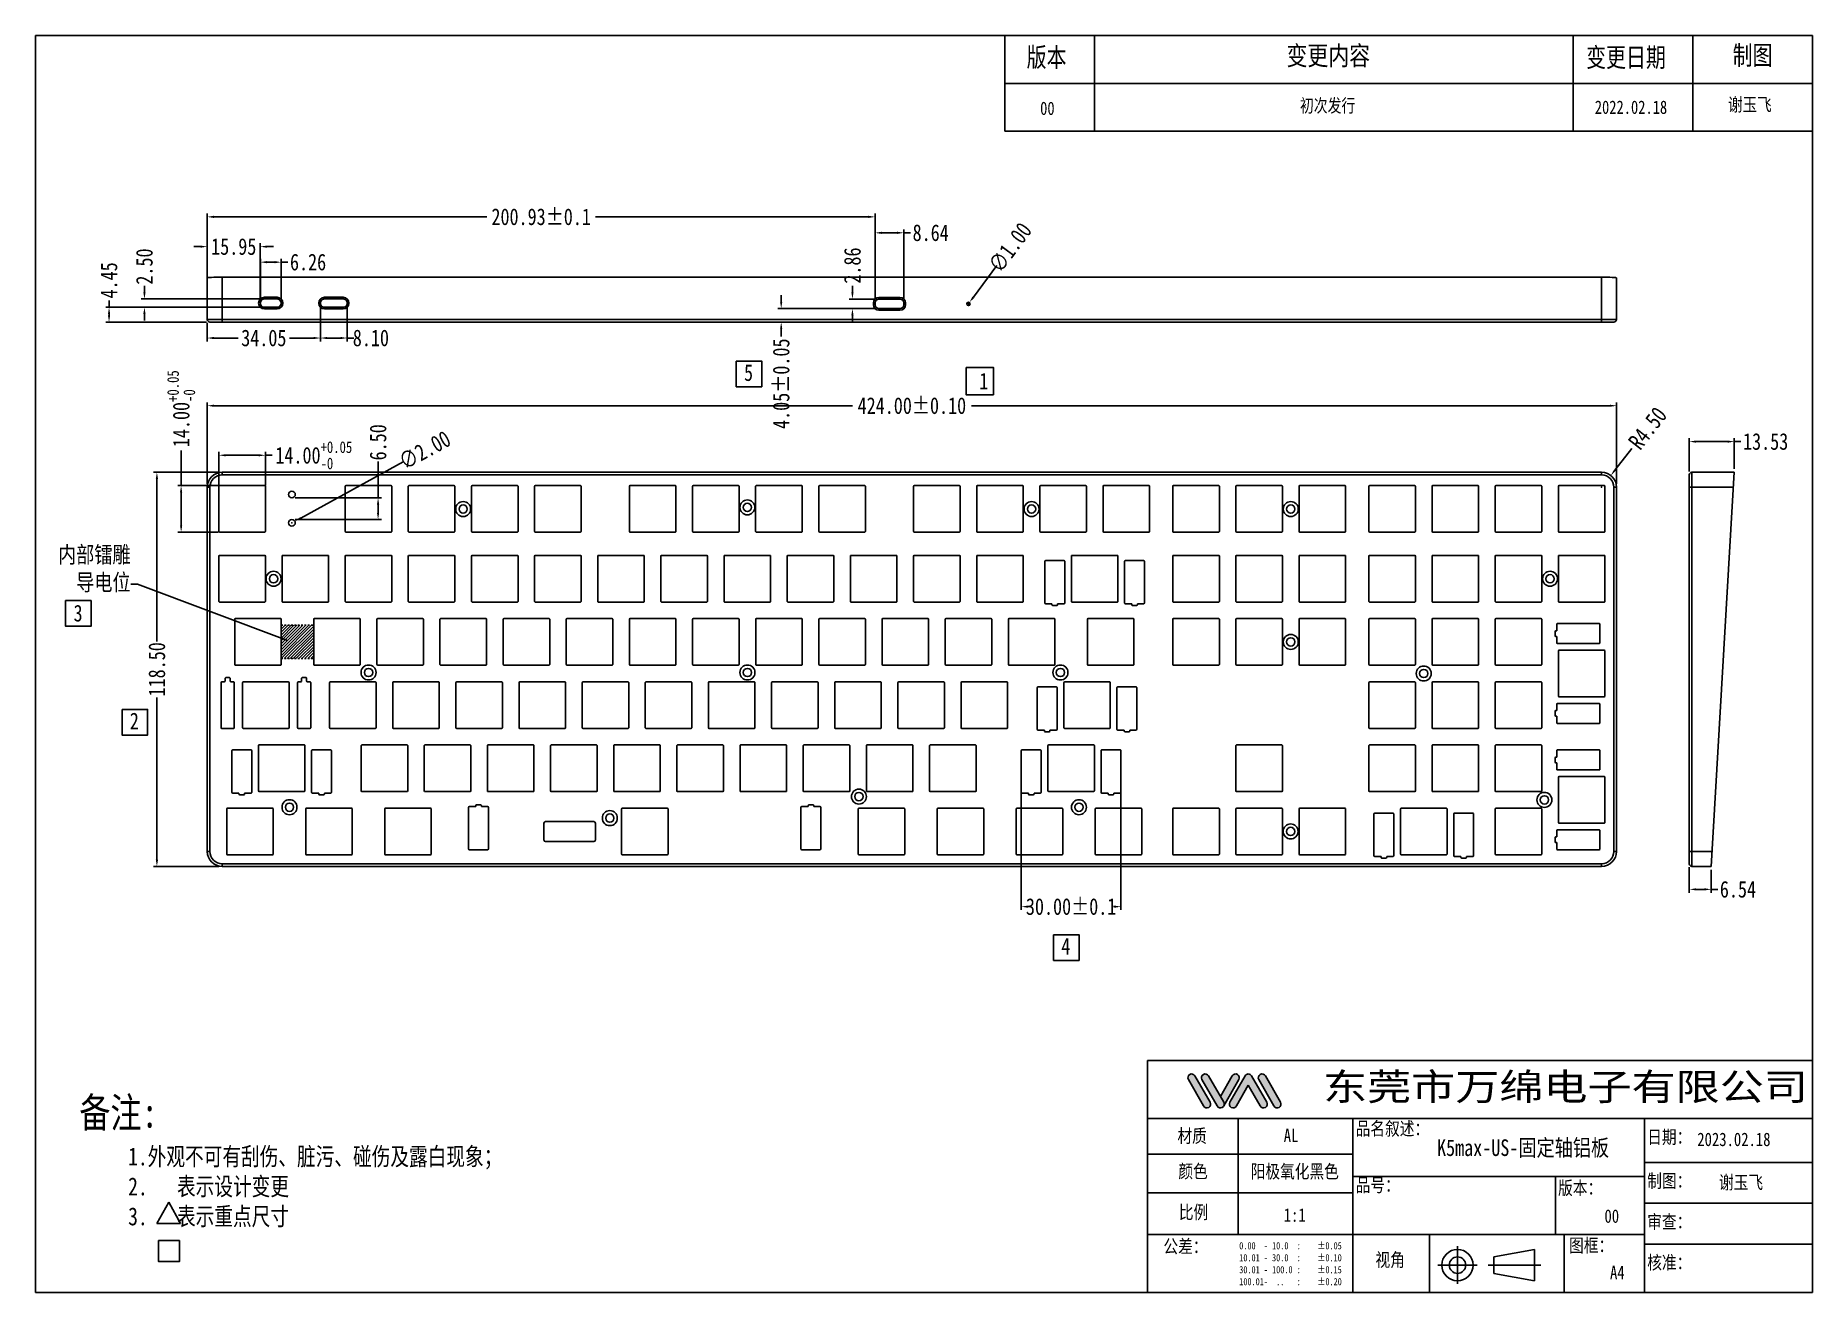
# Model space of a CAD drawing. Header units: inches. Extents: x 544 to 1078, y 439 to 817.
import ezdxf

# ---------------------------------------------------------------- set-up
doc = ezdxf.new("R2010")
doc.units = ezdxf.units.IN
doc.header["$LTSCALE"] = 5
doc.header["$MEASUREMENT"] = 0
doc.header["$PDMODE"] = 3
doc.header["$PDSIZE"] = 0.3125
doc.linetypes.add('HIDDEN', pattern=[0.2, 0.1, -0.1])
doc.layers.get('0').update_dxf_attribs({"linetype": 'CONTINUOUS'})
doc.layers.get('Defpoints').update_dxf_attribs({"linetype": 'CONTINUOUS'})
doc.layers.add('图框', color=7, linetype='CONTINUOUS')
doc.layers.add('文字说明', color=2, linetype='CONTINUOUS')
doc.styles.get("Standard").update_dxf_attribs({"font": 'txt', "width": 0.8})
doc.dimstyles.get("Standard").update_dxf_attribs({"dimtxt": 5, "dimasz": 2, "dimexe": 1, "dimexo": 1, "dimgap": 0.09, "dimtad": 0, "dimzin": 4, "dimdsep": 46, "dimtxsty": 'Standard', "dimcen": 0.09, "dimclrd": 5, "dimclre": 5, "dimclrt": 1, "dimadec": 0, "dimazin": 0, "dimtp": 0.01, "dimtm": 0.01, "dimtfac": 1, "dimtofl": 0, "dimtmove": 0, "dimatfit": 3, "dimfxl": 0, "dimtolj": 1, "dimtzin": 4, "dimarcsym": 0})

msp = doc.modelspace()

# ---------------------------------------------------------------- texts
at = {"color": 1, "char_height": 5, "width": 4.90744, "attachment_point": 1}
for s, insert in [('5', (756.938, 717.709)), ('1', (827.701, 715.154)), ('3', (555.225, 645.373)), ('2', (572.152, 612.954)), ('4', (852.391, 545.207))]:
    msp.add_mtext(s, dxfattribs=dict(at, insert=insert))
at = {"color": 1, "insert": (572.389, 649.116), "char_height": 5, "attachment_point": 9}
msp.add_mtext('{\\fSimSun|b0|i0|c134|p2;内部镭雕}\\P{\\fSimSun|b0|i0|c134|p2;导电位}', dxfattribs=at)
at = {"layer": '图框', "attachment_point": 1}
for s, insert, char_height, width in [('版本', (841.976, 812.947), 5.76, 31.85298), ('{\\fSimSun|b0|i0|c134|p2;变更内容}', (920.161, 813.414), 5.76, 104.87274), ('变更日期', (1010.301, 812.899), 5.76, 56.00208), ('制图', (1054.38, 813.524), 5.76, 34.70165), ('{\\fMicrosoft YaHei|b0|i0|c134|p34;\\W1.2;东莞市万绵电子有限公司}', (931.158, 504.478), 8.1, 159.23089)]:
    msp.add_mtext(s, dxfattribs=dict(at, insert=insert, char_height=char_height, width=width))
at = {"layer": '图框', "lineweight": 0, "attachment_point": 1}
for s, insert, char_height, width in [('{\\fSimSun|b0|i0|c134|p54;\\C4;材质}', (887.331, 487.692), 4.05, 40.65068), ('{\\fSimSun|b0|i0|c134|p54;\\C4;AL}', (919.316, 487.833), 4.05, 40.65068), ('{\\fSimSun|b0|i0|c134|p54;\\C4;品名叙述：}', (940.954, 489.879), 4.05, 40.65068), ('{\\fSimSun|b0|i0|c134|p54;\\C4;日期：}', (1028.681, 487.356), 4.05, 40.65068), ('{\\fSimSun|b0|i0|c134|p54;\\C4;2023.02.18}', (1043.729, 486.644), 4.05, 40.65068), ('{\\fSimSun|b0|i0|c134|p50;\\C4;K5max-US-固定轴铝板}', (965.433, 484.61), 5, 59.484), ('{\\fSimSun|b0|i0|c134|p54;\\C4;颜色}', (887.614, 477.048), 4.05, 40.65068), ('{\\fSimSun|b0|i0|c134|p54;\\C4;阳极氧化黑色}', (909.382, 477), 4.05, 40.65068), ('{\\fSimSun|b0|i0|c134|p54;\\C4;品号：}', (940.954, 472.903), 4.05, 40.65068), ('{\\fSimSun|b0|i0|c134|p54;\\C4;版本：}', (1001.855, 472.039), 4.05, 40.65068), ('{\\fSimSun|b0|i0|c134|p54;\\C4;制图：}', (1028.681, 474.143), 4.05, 40.65068), ('{\\fSimSun|b0|i0|c134|p54;\\C4;谢玉飞}', (1050.274, 473.714), 4.05, 40.65068), ('{\\fSimSun|b0|i0|c134|p54;\\C4;比例}', (887.755, 464.753), 4.05, 40.65068), ('{\\fSimSun|b0|i0|c134|p54;\\C4;1:1}', (919.305, 463.866), 4.05, 40.65068), ('{\\fSimSun|b0|i0|c134|p54;\\C4;00}', (1015.804, 463.563), 4.05, 40.65068), ('{\\fSimSun|b0|i0|c134|p54;\\C4;审查：}', (1028.681, 461.876), 4.05, 40.65068), ('{\\fSimSun|b0|i0|c134|p54;\\C4;公差：}', (883.121, 454.444), 4.05, 40.65068), ('{\\fSimSun|b0|i0|c134|p54;\\C4;图框：}', (1005.165, 454.747), 4.05, 40.65068), ('{\\fSimSun|b0|i0|c134|p54;\\C4;视角}', (946.923, 450.415), 4.05, 40.65068), ('{\\fSimSun|b0|i0|c134|p54;\\C4;核准：}', (1028.681, 449.608), 4.05, 40.65068), ('{\\fSimSun|b0|i0|c134|p54;\\C4;A4}', (1017.477, 446.604), 4.05, 40.65068)]:
    msp.add_mtext(s, dxfattribs=dict(at, insert=insert, char_height=char_height, width=width))
at = {"layer": '图框', "color": 4, "insert": (905.926, 453.708), "char_height": 2.16, "width": 68.44904, "attachment_point": 1}
msp.add_mtext('{\\fSimSun|b0|i0|c134|p2;0.00  - 10.0  :    %%P0.05\\P10.01 - 30.0  :    %%P0.10\\P30.01 - 100.0 :    %%P0.15\\P100.01-  ..   :    %%P0.20}', dxfattribs=at)
at = {"layer": '文字说明', "attachment_point": 1}
for s, insert, char_height, width in [('00', (846.028, 796.7), 4, 32.89774), ('初次发行', (924.203, 797.51), 4, 57.35661), ('2022.02.18', (1012.902, 797.025), 4, 32.89774), ('{\\fSimSun|b0|i0|c134|p2;谢玉飞}', (1053.023, 797.82), 4, 32.89774), ('备注:\\P   {\\H0.6x;1.外观不可有刮伤、脏污、碰伤及露白现象；\\P     2.   表示设计变更  \\P     3.   表示重点尺寸\\P     }', (556.957, 497.169), 9, 446.00005)]:
    msp.add_mtext(s, dxfattribs=dict(at, insert=insert, char_height=char_height, width=width))

# ---------------------------------------------------------------- blocks, each defined once
blk = doc.blocks.new('*D3')
at = {"color": 5, "lineweight": -2}
for p, q in [((598.91, 685.22), (579.3, 685.22)), ((580.3, 683.22), (580.3, 634.39)), ((580.3, 568.72), (580.3, 617.54)), ((598.91, 566.72), (579.3, 566.72))]:
    blk.add_line(p, q, dxfattribs=at)
at = {"color": 5}
for points in [[(579.97, 683.22), (580.64, 683.22), (580.3, 685.22)], [(579.97, 568.72), (580.64, 568.72), (580.3, 566.72)]]:
    blk.add_solid(points, dxfattribs=at)
at = {"layer": 'Defpoints', "color": 0}
for p in [(580.3, 685.22), (599.91, 685.22), (599.91, 566.72)]:
    blk.add_point(p, dxfattribs=at)
at = {"color": 1, "insert": (580.3, 625.97), "char_height": 5, "attachment_point": 5, "rotation": 90}
blk.add_mtext('\\A1;118.50', dxfattribs=at)
blk = doc.blocks.new('*D4')
at = {"color": 5, "lineweight": -2}
for p, q in [((595.44, 681.72), (595.44, 706.25)), ((1019.44, 681.72), (1019.44, 706.25)), ((597.44, 705.25), (789.54, 705.25)), ((1017.44, 705.25), (825.34, 705.25))]:
    blk.add_line(p, q, dxfattribs=at)
at = {"color": 5}
for points in [[(597.44, 705.58), (597.44, 704.92), (595.44, 705.25)], [(1017.44, 705.58), (1017.44, 704.92), (1019.44, 705.25)]]:
    blk.add_solid(points, dxfattribs=at)
at = {"layer": 'Defpoints', "color": 0}
for p in [(1019.44, 705.25), (595.44, 680.72), (1019.44, 680.72)]:
    blk.add_point(p, dxfattribs=at)
at = {"color": 1, "insert": (807.44, 705.25), "char_height": 5, "attachment_point": 5}
blk.add_mtext('\\A1;424.00%%P0{\\fSimSun|b0|i0|c134|p2;.10}', dxfattribs=at)
blk = doc.blocks.new('*D5')
at = {"color": 5, "lineweight": -2}
for p, q in [((832.98, 747.41), (825.93, 737.89)), ((824.35, 735.88), (824.53, 735.88)), ((824.44, 735.79), (824.44, 735.97))]:
    blk.add_line(p, q, dxfattribs=at)
at = {"color": 5}
blk.add_solid([(825.66, 738.09), (826.2, 737.69), (824.74, 736.29)], dxfattribs=at)
at = {"layer": 'Defpoints', "color": 0}
for p in [(824.14, 735.48), (824.74, 736.29)]:
    blk.add_point(p, dxfattribs=at)
at = {"color": 1, "insert": (837, 752.84), "char_height": 5, "attachment_point": 5, "rotation": 53.4727}
blk.add_mtext('\\A1;∅1.00', dxfattribs=at)
blk = doc.blocks.new('*D6')
at = {"color": 5, "lineweight": -2}
for p, q in [((796.37, 737.16), (796.37, 758.25)), ((798.37, 757.25), (803.01, 757.25)), ((805.01, 737.16), (805.01, 758.25)), ((805.01, 757.25), (807.01, 757.25))]:
    blk.add_line(p, q, dxfattribs=at)
at = {"color": 5}
for points in [[(798.37, 757.58), (798.37, 756.91), (796.37, 757.25)], [(803.01, 756.91), (803.01, 757.58), (805.01, 757.25)]]:
    blk.add_solid(points, dxfattribs=at)
at = {"layer": 'Defpoints', "color": 0}
for p in [(805.01, 757.25), (796.37, 736.16), (805.01, 736.16)]:
    blk.add_point(p, dxfattribs=at)
at = {"color": 1, "insert": (813.1, 757.25), "char_height": 5, "attachment_point": 5}
blk.add_mtext('\\A1;8.64', dxfattribs=at)
blk = doc.blocks.new('*D7')
at = {"color": 5, "lineweight": -2}
for p, q in [((768.12, 736.45), (768.12, 738.45)), ((796.52, 734.45), (767.12, 734.45)), ((796.52, 730.4), (767.12, 730.4)), ((768.12, 728.4), (768.12, 726.07))]:
    blk.add_line(p, q, dxfattribs=at)
at = {"color": 5}
for points in [[(767.79, 736.45), (768.45, 736.45), (768.12, 734.45)], [(768.45, 728.4), (767.79, 728.4), (768.12, 730.4)]]:
    blk.add_solid(points, dxfattribs=at)
at = {"layer": 'Defpoints', "color": 0}
for p in [(797.52, 734.45), (768.12, 730.4), (797.52, 730.4)]:
    blk.add_point(p, dxfattribs=at)
at = {"color": 1, "insert": (768.12, 711.87), "char_height": 5, "attachment_point": 5, "rotation": 90}
blk.add_mtext('\\A1;4.05%%P0{\\fSimSun|b0|i0|c134|p2;.05}', dxfattribs=at)
blk = doc.blocks.new('*D8')
at = {"color": 5, "lineweight": -2}
for p, q in [((789.56, 739.31), (789.56, 741.31)), ((796.52, 737.31), (788.56, 737.31)), ((796.52, 734.45), (788.56, 734.45)), ((789.56, 732.45), (789.56, 730.45))]:
    blk.add_line(p, q, dxfattribs=at)
at = {"color": 5}
for points in [[(789.23, 739.31), (789.89, 739.31), (789.56, 737.31)], [(789.89, 732.45), (789.23, 732.45), (789.56, 734.45)]]:
    blk.add_solid(points, dxfattribs=at)
at = {"layer": 'Defpoints', "color": 0}
for p in [(789.56, 737.31), (797.52, 737.31), (797.52, 734.45)]:
    blk.add_point(p, dxfattribs=at)
at = {"color": 1, "insert": (789.56, 747.4), "char_height": 5, "attachment_point": 5, "rotation": 90}
blk.add_mtext('\\A1;2.86', dxfattribs=at)
blk = doc.blocks.new('*D9')
at = {"color": 5, "lineweight": -2}
for p, q in [((598.94, 681.25), (598.94, 691.35)), ((600.94, 690.35), (610.94, 690.35)), ((612.94, 681.25), (612.94, 691.35)), ((612.94, 690.35), (614.94, 690.35))]:
    blk.add_line(p, q, dxfattribs=at)
at = {"color": 5}
for points in [[(600.94, 690.68), (600.94, 690.02), (598.94, 690.35)], [(610.94, 690.68), (610.94, 690.02), (612.94, 690.35)]]:
    blk.add_solid(points, dxfattribs=at)
at = {"layer": 'Defpoints', "color": 0}
for p in [(598.94, 690.35), (598.94, 680.25), (612.94, 680.25)]:
    blk.add_point(p, dxfattribs=at)
at = {"color": 1, "insert": (627.5, 690.35), "char_height": 5, "attachment_point": 5}
blk.add_mtext('\\A1;14.00{\\H0.7x;\\S+0.05^ -0;}', dxfattribs=at)
blk = doc.blocks.new('*D10')
at = {"color": 5, "lineweight": -2}
for p, q in [((587.59, 681.22), (587.59, 691.79)), ((598.78, 681.22), (586.59, 681.22)), ((587.59, 669.22), (587.59, 679.22)), ((598.78, 667.22), (586.59, 667.22))]:
    blk.add_line(p, q, dxfattribs=at)
at = {"color": 5}
for points in [[(587.26, 679.22), (587.92, 679.22), (587.59, 681.22)], [(587.26, 669.22), (587.92, 669.22), (587.59, 667.22)]]:
    blk.add_solid(points, dxfattribs=at)
at = {"layer": 'Defpoints', "color": 0}
for p in [(587.59, 681.22), (599.78, 681.22), (599.78, 667.22)]:
    blk.add_point(p, dxfattribs=at)
at = {"color": 1, "insert": (587.59, 704.35), "char_height": 5, "attachment_point": 5, "rotation": 90}
blk.add_mtext('\\A1;14.00{\\H0.7x;\\S+0.05^ -0;}', dxfattribs=at)
blk = doc.blocks.new('*D11')
at = {"color": 5, "lineweight": -2}
for p, q in [((654.37, 688.33), (623.56, 671.47)), ((620.84, 670.03), (621.02, 670.03)), ((620.93, 669.94), (620.93, 670.12))]:
    blk.add_line(p, q, dxfattribs=at)
at = {"color": 5}
blk.add_solid([(623.4, 671.76), (623.72, 671.18), (621.81, 670.51)], dxfattribs=at)
at = {"layer": 'Defpoints', "color": 0}
for p in [(620.06, 669.55), (621.81, 670.51)]:
    blk.add_point(p, dxfattribs=at)
at = {"color": 1, "insert": (660.88, 691.9), "char_height": 5, "attachment_point": 5, "rotation": 28.696}
blk.add_mtext('\\A1;∅2.00', dxfattribs=at)
blk = doc.blocks.new('*D12')
at = {"color": 5, "lineweight": -2}
for p, q in [((646.85, 677.53), (646.85, 688.48)), ((621.93, 677.53), (647.85, 677.53)), ((646.85, 673.03), (646.85, 675.53)), ((621.93, 671.03), (647.85, 671.03))]:
    blk.add_line(p, q, dxfattribs=at)
at = {"color": 5}
for points in [[(646.51, 675.53), (647.18, 675.53), (646.85, 677.53)], [(646.51, 673.03), (647.18, 673.03), (646.85, 671.03)]]:
    blk.add_solid(points, dxfattribs=at)
at = {"layer": 'Defpoints', "color": 0}
for p in [(620.93, 677.53), (646.85, 677.53), (620.93, 671.03)]:
    blk.add_point(p, dxfattribs=at)
at = {"color": 1, "insert": (646.85, 694.24), "char_height": 5, "attachment_point": 5, "rotation": 90}
blk.add_mtext('\\A1;6.50', dxfattribs=at)
blk = doc.blocks.new('*D13')
at = {"color": 5, "lineweight": -2}
for p, q in [((840.35, 591.19), (840.35, 553.6)), ((870.35, 591.19), (870.35, 553.6)), ((842.35, 554.6), (842.59, 554.6)), ((868.35, 554.6), (868.1, 554.6))]:
    blk.add_line(p, q, dxfattribs=at)
at = {"color": 5}
for points in [[(842.35, 554.93), (842.35, 554.26), (840.35, 554.6)], [(868.35, 554.93), (868.35, 554.26), (870.35, 554.6)]]:
    blk.add_solid(points, dxfattribs=at)
at = {"layer": 'Defpoints', "color": 0}
for p in [(840.35, 592.19), (870.35, 592.19), (870.35, 554.6)]:
    blk.add_point(p, dxfattribs=at)
at = {"color": 1, "insert": (855.35, 554.6), "char_height": 5, "attachment_point": 5}
blk.add_mtext('\\A1;30.00%%P0.1', dxfattribs=at)
blk = doc.blocks.new('*D14')
at = {"color": 5, "lineweight": -2}
for p, q in [((1041.34, 685.42), (1041.34, 695.46)), ((1054.87, 686.22), (1054.87, 695.46)), ((1043.34, 694.46), (1052.87, 694.46)), ((1054.87, 694.46), (1056.87, 694.46))]:
    blk.add_line(p, q, dxfattribs=at)
at = {"color": 5}
for points in [[(1043.34, 694.79), (1043.34, 694.13), (1041.34, 694.46)], [(1052.87, 694.79), (1052.87, 694.13), (1054.87, 694.46)]]:
    blk.add_solid(points, dxfattribs=at)
at = {"layer": 'Defpoints', "color": 0}
for p in [(1054.87, 694.46), (1041.34, 684.42), (1054.87, 685.22)]:
    blk.add_point(p, dxfattribs=at)
at = {"color": 1, "insert": (1064.3, 694.46), "char_height": 5, "attachment_point": 5}
blk.add_mtext('\\A1;13.53', dxfattribs=at)
blk = doc.blocks.new('*D15')
at = {"color": 5, "lineweight": -2}
for p, q in [((1041.34, 566.52), (1041.34, 558.8)), ((1047.88, 565.72), (1047.88, 558.8)), ((1043.34, 559.8), (1045.88, 559.8)), ((1047.88, 559.8), (1049.88, 559.8))]:
    blk.add_line(p, q, dxfattribs=at)
at = {"color": 5}
for points in [[(1043.34, 560.13), (1043.34, 559.47), (1041.34, 559.8)], [(1045.88, 560.13), (1045.88, 559.47), (1047.88, 559.8)]]:
    blk.add_solid(points, dxfattribs=at)
at = {"layer": 'Defpoints', "color": 0}
for p in [(1041.34, 567.52), (1047.88, 566.72), (1047.88, 559.8)]:
    blk.add_point(p, dxfattribs=at)
at = {"color": 1, "insert": (1055.97, 559.8), "char_height": 5, "attachment_point": 5}
blk.add_mtext('\\A1;6.54', dxfattribs=at)
blk = doc.blocks.new('*D16')
at = {"color": 5, "lineweight": -2}
for p, q in [((1024.03, 692.35), (1018.94, 685.84)), ((1014.85, 680.72), (1015.03, 680.72)), ((1014.94, 680.63), (1014.94, 680.81))]:
    blk.add_line(p, q, dxfattribs=at)
at = {"color": 5}
blk.add_solid([(1018.68, 686.05), (1019.2, 685.64), (1017.71, 684.26)], dxfattribs=at)
at = {"layer": 'Defpoints', "color": 0}
for p in [(1014.94, 680.72), (1017.71, 684.26)]:
    blk.add_point(p, dxfattribs=at)
at = {"color": 1, "insert": (1028.8, 698.47), "char_height": 5, "attachment_point": 5, "rotation": 52.0124}
blk.add_mtext('\\A1;R4.50', dxfattribs=at)
blk = doc.blocks.new('*D17')
at = {"color": 5, "lineweight": -2}
for p, q in [((595.44, 743.45), (595.44, 763.05)), ((597.44, 762.05), (679.58, 762.05)), ((794.37, 762.05), (712.23, 762.05)), ((796.37, 737.16), (796.37, 763.05))]:
    blk.add_line(p, q, dxfattribs=at)
at = {"color": 5}
for points in [[(597.44, 762.38), (597.44, 761.71), (595.44, 762.05)], [(794.37, 761.71), (794.37, 762.38), (796.37, 762.05)]]:
    blk.add_solid(points, dxfattribs=at)
at = {"layer": 'Defpoints', "color": 0}
for p in [(595.44, 762.05), (595.44, 742.45), (796.37, 736.16)]:
    blk.add_point(p, dxfattribs=at)
at = {"color": 1, "insert": (695.91, 762.05), "char_height": 5, "attachment_point": 5}
blk.add_mtext('\\A1;200.93%%P0{\\fSimSun|b0|i0|c134|p2;.1}', dxfattribs=at)
blk = doc.blocks.new('*D18')
at = {"color": 5, "lineweight": -2}
for p, q in [((595.44, 743.45), (595.44, 754.09)), ((611.39, 737.1), (611.39, 754.09)), ((593.44, 753.09), (591.44, 753.09)), ((613.39, 753.09), (615.39, 753.09))]:
    blk.add_line(p, q, dxfattribs=at)
at = {"color": 5}
for points in [[(593.44, 752.76), (593.44, 753.42), (595.44, 753.09)], [(613.39, 753.42), (613.39, 752.76), (611.39, 753.09)]]:
    blk.add_solid(points, dxfattribs=at)
at = {"layer": 'Defpoints', "color": 0}
for p in [(611.39, 753.09), (595.44, 742.45), (611.39, 736.1)]:
    blk.add_point(p, dxfattribs=at)
at = {"color": 1, "insert": (603.42, 753.09), "char_height": 5, "attachment_point": 5}
blk.add_mtext('\\A1;15.95', dxfattribs=at)
blk = doc.blocks.new('*D19')
at = {"color": 5, "lineweight": -2}
for p, q in [((611.43, 736.8), (611.43, 749.42)), ((617.69, 737.1), (617.69, 749.42)), ((613.43, 748.42), (615.69, 748.42)), ((617.69, 748.42), (619.69, 748.42))]:
    blk.add_line(p, q, dxfattribs=at)
at = {"color": 5}
for points in [[(613.43, 748.76), (613.43, 748.09), (611.43, 748.42)], [(615.69, 748.09), (615.69, 748.76), (617.69, 748.42)]]:
    blk.add_solid(points, dxfattribs=at)
at = {"layer": 'Defpoints', "color": 0}
for p in [(617.69, 748.42), (611.43, 735.8), (617.69, 736.1)]:
    blk.add_point(p, dxfattribs=at)
at = {"color": 1, "insert": (625.78, 748.42), "char_height": 5, "attachment_point": 5}
blk.add_mtext('\\A1;6.26', dxfattribs=at)
blk = doc.blocks.new('*D20')
at = {"color": 5, "lineweight": -2}
for p, q in [((629.49, 735.1), (629.49, 724.61)), ((595.44, 730.2), (595.44, 724.61)), ((597.44, 725.61), (604.71, 725.61)), ((627.49, 725.61), (620.22, 725.61))]:
    blk.add_line(p, q, dxfattribs=at)
at = {"color": 5}
for points in [[(597.44, 725.94), (597.44, 725.28), (595.44, 725.61)], [(627.49, 725.28), (627.49, 725.94), (629.49, 725.61)]]:
    blk.add_solid(points, dxfattribs=at)
at = {"layer": 'Defpoints', "color": 0}
for p in [(629.49, 736.1), (595.44, 731.2), (629.49, 725.61)]:
    blk.add_point(p, dxfattribs=at)
at = {"color": 1, "insert": (612.47, 725.61), "char_height": 5, "attachment_point": 5}
blk.add_mtext('\\A1;34.05', dxfattribs=at)
blk = doc.blocks.new('*D21')
at = {"color": 5, "lineweight": -2}
for p, q in [((629.49, 735.1), (629.49, 724.61)), ((637.59, 735.1), (637.59, 724.61)), ((631.49, 725.61), (635.59, 725.61)), ((637.59, 725.61), (639.59, 725.61))]:
    blk.add_line(p, q, dxfattribs=at)
at = {"color": 5}
for points in [[(631.49, 725.94), (631.49, 725.28), (629.49, 725.61)], [(635.59, 725.28), (635.59, 725.94), (637.59, 725.61)]]:
    blk.add_solid(points, dxfattribs=at)
at = {"layer": 'Defpoints', "color": 0}
for p in [(629.49, 736.1), (637.59, 736.1), (637.59, 725.61)]:
    blk.add_point(p, dxfattribs=at)
at = {"color": 1, "insert": (644.68, 725.61), "char_height": 5, "attachment_point": 5}
blk.add_mtext('\\A1;8.10', dxfattribs=at)
blk = doc.blocks.new('*D22')
at = {"color": 5, "lineweight": -2}
for p, q in [((576.55, 739.35), (576.55, 741.35)), ((611.64, 737.35), (575.55, 737.35)), ((611.64, 734.85), (575.55, 734.85)), ((576.55, 732.85), (576.55, 730.85))]:
    blk.add_line(p, q, dxfattribs=at)
at = {"color": 5}
for points in [[(576.21, 739.35), (576.88, 739.35), (576.55, 737.35)], [(576.88, 732.85), (576.21, 732.85), (576.55, 734.85)]]:
    blk.add_solid(points, dxfattribs=at)
at = {"layer": 'Defpoints', "color": 0}
for p in [(576.55, 737.35), (612.64, 737.35), (612.64, 734.85)]:
    blk.add_point(p, dxfattribs=at)
at = {"color": 1, "insert": (576.55, 747.11), "char_height": 5, "attachment_point": 5, "rotation": 90}
blk.add_mtext('\\A1;2.50', dxfattribs=at)
blk = doc.blocks.new('*D23')
at = {"color": 5, "lineweight": -2}
for p, q in [((611.64, 734.85), (564.9, 734.85)), ((565.9, 734.85), (565.9, 736.85)), ((565.9, 732.4), (565.9, 732.85)), ((595.24, 730.4), (564.9, 730.4))]:
    blk.add_line(p, q, dxfattribs=at)
at = {"color": 5}
for points in [[(566.23, 732.85), (565.57, 732.85), (565.9, 734.85)], [(565.57, 732.4), (566.23, 732.4), (565.9, 730.4)]]:
    blk.add_solid(points, dxfattribs=at)
at = {"layer": 'Defpoints', "color": 0}
for p in [(565.9, 734.85), (612.64, 734.85), (596.24, 730.4)]:
    blk.add_point(p, dxfattribs=at)
at = {"color": 1, "insert": (565.9, 742.94), "char_height": 5, "attachment_point": 5, "rotation": 90}
blk.add_mtext('\\A1;4.45', dxfattribs=at)

# ---------------------------------------------------------------- dimensions: what is measured, and where the dimension line sits
at = {"color": 1}
for base, p1, p2, text, picture, middle in [((595.441, 762.048), (796.371, 736.164), (595.441, 742.447), '<>%%P0{\\fSimSun|b0|i0|c134|p2;.1}', '*D17', (695.906, 762.048)), ((870.346, 554.596), (840.346, 592.187), (870.346, 592.187), '<>%%P0.1', '*D13', (855.346, 554.596))]:
    dim = msp.add_linear_dim(base=base, p1=p1, p2=p2, text=text, dimstyle='Standard', dxfattribs=at)
    dim.commit()
    dim.dimension.update_dxf_attribs({"geometry": picture, "text_midpoint": middle})
for base, p1, p2, picture, middle in [((805.011, 757.247), (796.371, 736.164), (805.011, 736.164), '*D6', (813.101, 757.247)), ((611.391, 753.09), (595.441, 742.447), (611.391, 736.104), '*D18', (603.416, 753.09)), ((617.691, 748.425), (611.428, 735.802), (617.691, 736.104), '*D19', (625.781, 748.425)), ((629.491, 725.611), (595.441, 731.204), (629.491, 736.104), '*D20', (612.466, 725.611)), ((637.591, 725.611), (629.491, 736.104), (637.591, 736.104), '*D21', (644.681, 725.611)), ((1054.873, 694.458), (1041.339, 684.418), (1054.873, 685.218), '*D14', (1064.297, 694.458)), ((1047.876, 559.799), (1041.339, 567.518), (1047.876, 566.718), '*D15', (1055.966, 559.799))]:
    dim = msp.add_linear_dim(base=base, p1=p1, p2=p2, dimstyle='Standard', dxfattribs=at)
    dim.commit()
    dim.dimension.update_dxf_attribs({"geometry": picture, "text_midpoint": middle})
for p1, p2, picture, middle in [((824.144, 735.482), (824.739, 736.286), '*D5', (837, 752.839)), ((620.055, 669.55), (621.809, 670.51), '*D11', (660.884, 691.899))]:
    dim = msp.add_diameter_dim_2p(p1=p1, p2=p2, dimstyle='Standard', dxfattribs=at)
    dim.commit()
    dim.dimension.update_dxf_attribs({"geometry": picture, "text_midpoint": middle, "dimtype": 163})
for base, p1, p2, picture, middle in [((789.561, 737.314), (797.521, 734.454), (797.521, 737.314), '*D8', (789.561, 747.404)), ((565.899, 734.854), (596.241, 730.404), (612.641, 734.854), '*D23', (565.899, 742.944)), ((576.547, 737.354), (612.641, 734.854), (612.641, 737.354), '*D22', (576.547, 747.11)), ((580.304, 685.218), (599.908, 566.718), (599.908, 685.218), '*D3', (580.304, 625.968))]:
    dim = msp.add_linear_dim(base=base, p1=p1, p2=p2, angle=90, dimstyle='Standard', dxfattribs=at)
    dim.commit()
    dim.dimension.update_dxf_attribs({"geometry": picture, "text_midpoint": middle})
for base, p1, p2, text, picture, middle in [((768.12, 730.404), (797.521, 734.454), (797.521, 730.404), '<>%%P0{\\fSimSun|b0|i0|c134|p2;.05}', '*D7', (768.12, 711.869)), ((587.591, 681.218), (599.777, 667.218), (599.777, 681.218), '<>{\\H0.7x;\\S+0.05^ -0;}', '*D10', (587.591, 704.347))]:
    dim = msp.add_linear_dim(base=base, p1=p1, p2=p2, angle=90, text=text, dimstyle='Standard', dxfattribs=at)
    dim.commit()
    dim.dimension.update_dxf_attribs({"geometry": picture, "text_midpoint": middle, "dimtype": 160})
for base, p1, p2, text, picture, middle in [((1019.441, 705.251), (595.441, 680.718), (1019.441, 680.718), '<>%%P0{\\fSimSun|b0|i0|c134|p2;.10}', '*D4', (807.441, 705.251)), ((598.941, 690.349), (612.941, 680.247), (598.941, 680.247), '<>{\\H0.7x;\\S+0.05^ -0;}', '*D9', (627.498, 690.349))]:
    dim = msp.add_linear_dim(base=base, p1=p1, p2=p2, text=text, dimstyle='Standard', dxfattribs=at)
    dim.commit()
    dim.dimension.update_dxf_attribs({"geometry": picture, "text_midpoint": middle, "dimtype": 160})
dim = msp.add_radius_dim(center=(1014.941, 680.718), mpoint=(1017.711, 684.265), dimstyle='Standard', dxfattribs=at)
dim.commit()
dim.dimension.update_dxf_attribs({"geometry": '*D16', "text_midpoint": (1028.802, 698.466), "dimtype": 164})
dim = msp.add_linear_dim(base=(646.846, 677.53), p1=(620.932, 671.03), p2=(620.932, 677.53), angle=90, dimstyle='Standard', dxfattribs=at)
dim.commit()
dim.dimension.update_dxf_attribs({"geometry": '*D12', "text_midpoint": (646.846, 694.24), "dimtype": 160})

# ---------------------------------------------------------------- hatches: boundary and pattern name
at = {"linetype": 'HIDDEN'}
h = msp.add_hatch(dxfattribs=at)
h.set_pattern_fill('ANSI31', color=1, scale=5)
h.paths.add_polyline_path([(627.471, 639.218), (617.706, 639.218), (617.706, 629.218), (627.471, 629.218)])
at = {"layer": '图框'}
h = msp.add_hatch(color=252, dxfattribs=at)
h.paths.add_polyline_path([(892.602, 503.723, 1), (890.633, 502.592), (895.189, 494.661, 1), (897.158, 495.792)])
h.paths.add_polyline_path([(899.276, 494.661, 1), (901.245, 495.792), (896.689, 503.723, 1), (894.72, 502.592)])
h.paths.add_polyline_path([(908.663, 500.879), (912.234, 494.661, 1), (914.203, 495.792), (909.647, 503.723, 0.5788196), (907.678, 503.723), (903.122, 495.792, 1), (905.091, 494.661)])
h.paths.add_polyline_path([(913.782, 503.723, 1), (911.814, 502.592), (916.37, 494.661, 1), (918.338, 495.792)])
msp.add_hatch(color=1, dxfattribs=at).paths.add_polyline_path([(900.26, 497.506), (901.245, 495.792, -0.2667692), (901.245, 494.661), (905.801, 502.592, 1), (903.832, 503.723)])

# ---------------------------------------------------------------- linework, layer by layer
at = {"color": 7, "linetype": 'Continuous'}
for p, q in [((595.441, 731.204), (595.441, 743.673)), ((599.941, 743.938), (599.941, 730.404)), ((599.941, 743.938), (1014.941, 743.938)), ((1014.941, 730.404), (1014.941, 743.938)), ((1019.441, 743.673), (1019.441, 731.204)), ((612.641, 737.854), (612.641, 737.354)), ((616.441, 737.854), (612.641, 737.854)), ((616.441, 737.354), (616.441, 737.854)), ((630.741, 737.854), (630.741, 737.354)), ((636.341, 737.854), (630.741, 737.854)), ((636.341, 737.354), (636.341, 737.854)), ((797.521, 737.814), (797.521, 737.314)), ((803.861, 737.814), (797.521, 737.814)), ((803.861, 737.314), (803.861, 737.814)), ((612.641, 737.354), (616.441, 737.354)), ((612.641, 734.854), (612.641, 734.354)), ((616.441, 734.854), (612.641, 734.854)), ((612.641, 734.354), (616.441, 734.354)), ((616.441, 734.354), (616.441, 734.854)), ((630.741, 737.354), (636.341, 737.354)), ((630.741, 734.854), (630.741, 734.354)), ((636.341, 734.854), (630.741, 734.854)), ((630.741, 734.354), (636.341, 734.354)), ((636.341, 734.354), (636.341, 734.854)), ((795.871, 736.164), (795.871, 735.604)), ((796.371, 736.164), (795.871, 736.164)), ((795.871, 735.604), (796.371, 735.604)), ((796.371, 735.604), (796.371, 736.164)), ((797.521, 737.314), (803.861, 737.314)), ((797.521, 734.454), (797.521, 733.954)), ((803.861, 734.454), (797.521, 734.454)), ((797.521, 733.954), (803.861, 733.954)), ((803.861, 733.954), (803.861, 734.454)), ((805.011, 736.164), (805.011, 735.604)), ((805.511, 736.164), (805.011, 736.164)), ((805.011, 735.604), (805.511, 735.604)), ((805.511, 735.604), (805.511, 736.164)), ((595.441, 731.204), (1019.441, 731.204)), ((596.241, 730.404), (1018.641, 730.404)), ((1041.339, 567.518), (1041.339, 684.418)), ((1042.139, 685.218), (1042.139, 566.718)), ((1042.139, 685.218), (1054.873, 685.218)), ((1047.876, 566.718), (1054.873, 685.218)), ((1054.608, 680.718), (1041.339, 680.718)), ((1041.339, 571.218), (1048.142, 571.218)), ((1047.876, 566.718), (1042.139, 566.718))]:
    msp.add_line(p, q, dxfattribs=at)
at = {"color": 4, "linetype": 'Continuous'}
for p, q in [((599.941, 685.218), (599.941, 684.418)), ((599.941, 685.218), (1014.941, 685.218)), ((1014.941, 684.418), (599.941, 684.418)), ((1014.941, 684.418), (1014.941, 685.218)), ((595.441, 571.218), (595.441, 680.718)), ((596.241, 680.718), (595.441, 680.718)), ((596.241, 680.718), (596.241, 571.218)), ((598.941, 667.418), (598.941, 681.018)), ((599.141, 681.218), (612.741, 681.218)), ((612.941, 681.018), (612.941, 667.418)), ((636.941, 667.418), (636.941, 681.018)), ((637.141, 681.218), (650.741, 681.218)), ((650.941, 681.018), (650.941, 667.418)), ((655.941, 667.418), (655.941, 681.018)), ((656.141, 681.218), (669.741, 681.218)), ((669.941, 681.018), (669.941, 667.418)), ((674.941, 667.418), (674.941, 681.018)), ((675.141, 681.218), (688.741, 681.218)), ((688.941, 681.018), (688.941, 667.418)), ((693.941, 667.418), (693.941, 681.018)), ((694.141, 681.218), (707.741, 681.218)), ((707.941, 681.018), (707.941, 667.418)), ((722.441, 667.418), (722.441, 681.018)), ((722.641, 681.218), (736.241, 681.218)), ((736.441, 681.018), (736.441, 667.418)), ((741.441, 667.418), (741.441, 681.018)), ((741.641, 681.218), (755.241, 681.218)), ((755.441, 681.018), (755.441, 667.418)), ((760.441, 667.418), (760.441, 681.018)), ((760.641, 681.218), (774.241, 681.218)), ((774.441, 681.018), (774.441, 667.418)), ((779.441, 667.418), (779.441, 681.018)), ((779.641, 681.218), (793.241, 681.218)), ((793.441, 681.018), (793.441, 667.418)), ((807.941, 667.418), (807.941, 681.018)), ((808.141, 681.218), (821.741, 681.218)), ((821.941, 681.018), (821.941, 667.418)), ((826.941, 667.418), (826.941, 681.018)), ((827.141, 681.218), (840.741, 681.218)), ((840.941, 681.018), (840.941, 667.418)), ((845.941, 667.418), (845.941, 681.018)), ((846.141, 681.218), (859.741, 681.218)), ((859.941, 681.018), (859.941, 667.418)), ((864.941, 667.418), (864.941, 681.018)), ((865.141, 681.218), (878.741, 681.218)), ((878.941, 681.018), (878.941, 667.418)), ((885.941, 667.418), (885.941, 681.018)), ((886.141, 681.218), (899.741, 681.218)), ((899.941, 681.018), (899.941, 667.418)), ((904.941, 667.418), (904.941, 681.018)), ((905.141, 681.218), (918.741, 681.218)), ((918.941, 681.018), (918.941, 667.418)), ((923.941, 667.418), (923.941, 681.018)), ((924.141, 681.218), (937.741, 681.218)), ((937.941, 681.018), (937.941, 667.418)), ((944.941, 667.418), (944.941, 681.018)), ((945.141, 681.218), (958.741, 681.218)), ((958.941, 681.018), (958.941, 667.418)), ((963.941, 667.418), (963.941, 681.018)), ((964.141, 681.218), (977.741, 681.218)), ((977.941, 681.018), (977.941, 667.418)), ((982.941, 667.418), (982.941, 681.018)), ((983.141, 681.218), (996.741, 681.218)), ((996.941, 681.018), (996.941, 667.418)), ((1001.941, 667.418), (1001.941, 681.018)), ((1002.141, 681.218), (1015.741, 681.218)), ((1015.941, 681.018), (1015.941, 667.418)), ((1019.441, 680.718), (1018.641, 680.718)), ((1018.641, 571.218), (1018.641, 680.718)), ((1019.441, 680.718), (1019.441, 571.218)), ((612.741, 667.218), (599.141, 667.218)), ((650.741, 667.218), (637.141, 667.218)), ((669.741, 667.218), (656.141, 667.218)), ((688.741, 667.218), (675.141, 667.218)), ((707.741, 667.218), (694.141, 667.218)), ((736.241, 667.218), (722.641, 667.218)), ((755.241, 667.218), (741.641, 667.218)), ((774.241, 667.218), (760.641, 667.218)), ((793.241, 667.218), (779.641, 667.218)), ((821.741, 667.218), (808.141, 667.218)), ((840.741, 667.218), (827.141, 667.218)), ((859.741, 667.218), (846.141, 667.218)), ((878.741, 667.218), (865.141, 667.218)), ((899.741, 667.218), (886.141, 667.218)), ((918.741, 667.218), (905.141, 667.218)), ((937.741, 667.218), (924.141, 667.218)), ((958.741, 667.218), (945.141, 667.218)), ((977.741, 667.218), (964.141, 667.218)), ((996.741, 667.218), (983.141, 667.218)), ((1015.741, 667.218), (1002.141, 667.218)), ((598.941, 646.418), (598.941, 660.018)), ((599.141, 660.218), (612.741, 660.218)), ((612.941, 660.018), (612.941, 646.418)), ((617.941, 646.418), (617.941, 660.018)), ((618.141, 660.218), (631.741, 660.218)), ((631.941, 660.018), (631.941, 646.418)), ((636.941, 646.418), (636.941, 660.018)), ((637.141, 660.218), (650.741, 660.218)), ((650.941, 660.018), (650.941, 646.418)), ((655.941, 646.418), (655.941, 660.018)), ((656.141, 660.218), (669.741, 660.218)), ((669.941, 660.018), (669.941, 646.418)), ((674.941, 646.418), (674.941, 660.018)), ((675.141, 660.218), (688.741, 660.218)), ((688.941, 660.018), (688.941, 646.418)), ((693.941, 646.418), (693.941, 660.018)), ((694.141, 660.218), (707.741, 660.218)), ((707.941, 660.018), (707.941, 646.418)), ((712.941, 646.418), (712.941, 660.018)), ((713.141, 660.218), (726.741, 660.218)), ((726.941, 660.018), (726.941, 646.418)), ((731.941, 646.418), (731.941, 660.018)), ((732.141, 660.218), (745.741, 660.218)), ((745.941, 660.018), (745.941, 646.418)), ((750.941, 646.418), (750.941, 660.018)), ((751.141, 660.218), (764.741, 660.218)), ((764.941, 660.018), (764.941, 646.418)), ((769.941, 646.418), (769.941, 660.018)), ((770.141, 660.218), (783.741, 660.218)), ((783.941, 660.018), (783.941, 646.418)), ((788.941, 646.418), (788.941, 660.018)), ((789.141, 660.218), (802.741, 660.218)), ((802.941, 660.018), (802.941, 646.418)), ((807.941, 646.418), (807.941, 660.018)), ((808.141, 660.218), (821.741, 660.218)), ((821.941, 660.018), (821.941, 646.418)), ((826.941, 646.418), (826.941, 660.018)), ((827.141, 660.218), (840.741, 660.218)), ((840.941, 660.018), (840.941, 646.418)), ((847.441, 645.968), (847.441, 658.468)), ((847.691, 658.718), (853.191, 658.718)), ((853.441, 658.468), (853.441, 645.968)), ((855.441, 646.418), (855.441, 660.018)), ((855.641, 660.218), (869.241, 660.218)), ((869.441, 660.018), (869.441, 646.418)), ((871.441, 645.968), (871.441, 658.468)), ((871.691, 658.718), (877.191, 658.718)), ((877.441, 658.468), (877.441, 645.968)), ((885.941, 646.418), (885.941, 660.018)), ((886.141, 660.218), (899.741, 660.218)), ((899.941, 660.018), (899.941, 646.418)), ((904.941, 646.418), (904.941, 660.018)), ((905.141, 660.218), (918.741, 660.218)), ((918.941, 660.018), (918.941, 646.418)), ((923.941, 646.418), (923.941, 660.018)), ((924.141, 660.218), (937.741, 660.218)), ((937.941, 660.018), (937.941, 646.418)), ((944.941, 646.418), (944.941, 660.018)), ((945.141, 660.218), (958.741, 660.218)), ((958.941, 660.018), (958.941, 646.418)), ((963.941, 646.418), (963.941, 660.018)), ((964.141, 660.218), (977.741, 660.218)), ((977.941, 660.018), (977.941, 646.418)), ((982.941, 646.418), (982.941, 660.018)), ((983.141, 660.218), (996.741, 660.218)), ((996.941, 660.018), (996.941, 646.418)), ((1001.941, 646.418), (1001.941, 660.018)), ((1002.141, 660.218), (1015.741, 660.218)), ((1015.941, 660.018), (1015.941, 646.418)), ((612.741, 646.218), (599.141, 646.218)), ((631.741, 646.218), (618.141, 646.218)), ((650.741, 646.218), (637.141, 646.218)), ((669.741, 646.218), (656.141, 646.218)), ((688.741, 646.218), (675.141, 646.218)), ((707.741, 646.218), (694.141, 646.218)), ((726.741, 646.218), (713.141, 646.218)), ((745.741, 646.218), (732.141, 646.218)), ((764.741, 646.218), (751.141, 646.218)), ((783.741, 646.218), (770.141, 646.218)), ((802.741, 646.218), (789.141, 646.218)), ((821.741, 646.218), (808.141, 646.218)), ((840.741, 646.218), (827.141, 646.218)), ((849.591, 645.718), (847.691, 645.718)), ((849.591, 645.468), (849.591, 645.718)), ((851.041, 645.218), (849.841, 645.218)), ((853.191, 645.718), (851.291, 645.718)), ((851.291, 645.718), (851.291, 645.468)), ((869.241, 646.218), (855.641, 646.218)), ((873.591, 645.718), (871.691, 645.718)), ((873.591, 645.468), (873.591, 645.718)), ((875.041, 645.218), (873.841, 645.218)), ((877.191, 645.718), (875.291, 645.718)), ((875.291, 645.718), (875.291, 645.468)), ((899.741, 646.218), (886.141, 646.218)), ((918.741, 646.218), (905.141, 646.218)), ((937.741, 646.218), (924.141, 646.218)), ((958.741, 646.218), (945.141, 646.218)), ((977.741, 646.218), (964.141, 646.218)), ((996.741, 646.218), (983.141, 646.218)), ((1015.741, 646.218), (1002.141, 646.218)), ((603.706, 627.418), (603.706, 641.018)), ((603.906, 641.218), (617.506, 641.218)), ((617.706, 641.018), (617.706, 627.418)), ((627.471, 627.418), (627.471, 641.018)), ((627.671, 641.218), (641.271, 641.218)), ((641.471, 641.018), (641.471, 627.418)), ((646.471, 627.418), (646.471, 641.018)), ((646.671, 641.218), (660.271, 641.218)), ((660.471, 641.018), (660.471, 627.418)), ((665.471, 627.418), (665.471, 641.018)), ((665.671, 641.218), (679.271, 641.218)), ((679.471, 641.018), (679.471, 627.418)), ((684.471, 627.418), (684.471, 641.018)), ((684.671, 641.218), (698.271, 641.218)), ((698.471, 641.018), (698.471, 627.418)), ((703.471, 627.418), (703.471, 641.018)), ((703.671, 641.218), (717.271, 641.218)), ((717.471, 641.018), (717.471, 627.418)), ((722.471, 627.418), (722.471, 641.018)), ((722.671, 641.218), (736.271, 641.218)), ((736.471, 641.018), (736.471, 627.418)), ((741.471, 627.418), (741.471, 641.018)), ((741.671, 641.218), (755.271, 641.218)), ((755.471, 641.018), (755.471, 627.418)), ((760.471, 627.418), (760.471, 641.018)), ((760.671, 641.218), (774.271, 641.218)), ((774.471, 641.018), (774.471, 627.418)), ((779.471, 627.418), (779.471, 641.018)), ((779.671, 641.218), (793.271, 641.218)), ((793.471, 641.018), (793.471, 627.418)), ((798.471, 627.418), (798.471, 641.018)), ((798.671, 641.218), (812.271, 641.218)), ((812.471, 641.018), (812.471, 627.418)), ((817.471, 627.418), (817.471, 641.018)), ((817.671, 641.218), (831.271, 641.218)), ((831.471, 641.018), (831.471, 627.418)), ((836.471, 627.418), (836.471, 641.018)), ((836.671, 641.218), (850.271, 641.218)), ((850.471, 641.018), (850.471, 627.418)), ((860.236, 627.418), (860.236, 641.018)), ((860.436, 641.218), (874.036, 641.218)), ((874.236, 641.018), (874.236, 627.418)), ((885.941, 627.418), (885.941, 641.018)), ((886.141, 641.218), (899.741, 641.218)), ((899.941, 641.018), (899.941, 627.418)), ((904.941, 627.418), (904.941, 641.018)), ((905.141, 641.218), (918.741, 641.218)), ((918.941, 641.018), (918.941, 627.418)), ((923.941, 627.418), (923.941, 641.018)), ((924.141, 641.218), (937.741, 641.218)), ((937.941, 641.018), (937.941, 627.418)), ((944.941, 627.418), (944.941, 641.018)), ((945.141, 641.218), (958.741, 641.218)), ((958.941, 641.018), (958.941, 627.418)), ((963.941, 627.418), (963.941, 641.018)), ((964.141, 641.218), (977.741, 641.218)), ((977.941, 641.018), (977.941, 627.418)), ((982.941, 627.418), (982.941, 641.018)), ((983.141, 641.218), (996.741, 641.218)), ((996.941, 641.018), (996.941, 627.418)), ((1000.941, 636.118), (1000.941, 637.318)), ((1001.191, 637.568), (1001.441, 637.568)), ((1001.441, 637.568), (1001.441, 639.468)), ((1001.691, 639.718), (1014.191, 639.718)), ((1014.441, 639.468), (1014.441, 633.968)), ((1001.441, 635.868), (1001.191, 635.868)), ((1001.441, 633.968), (1001.441, 635.868)), ((1014.191, 633.718), (1001.691, 633.718)), ((1001.941, 617.918), (1001.941, 631.518)), ((1002.141, 631.718), (1015.741, 631.718)), ((1015.941, 631.518), (1015.941, 617.918)), ((617.506, 627.218), (603.906, 627.218)), ((641.271, 627.218), (627.671, 627.218)), ((660.271, 627.218), (646.671, 627.218)), ((679.271, 627.218), (665.671, 627.218)), ((698.271, 627.218), (684.671, 627.218)), ((717.271, 627.218), (703.671, 627.218)), ((736.271, 627.218), (722.671, 627.218)), ((755.271, 627.218), (741.671, 627.218)), ((774.271, 627.218), (760.671, 627.218)), ((793.271, 627.218), (779.671, 627.218)), ((812.271, 627.218), (798.671, 627.218)), ((831.271, 627.218), (817.671, 627.218)), ((850.271, 627.218), (836.671, 627.218)), ((874.036, 627.218), (860.436, 627.218)), ((899.741, 627.218), (886.141, 627.218)), ((918.741, 627.218), (905.141, 627.218)), ((937.741, 627.218), (924.141, 627.218)), ((958.741, 627.218), (945.141, 627.218)), ((977.741, 627.218), (964.141, 627.218)), ((996.741, 627.218), (983.141, 627.218)), ((599.591, 608.418), (599.591, 622.018)), ((599.791, 622.218), (600.641, 622.218)), ((600.841, 622.418), (600.841, 623.268)), ((601.041, 623.468), (602.141, 623.468)), ((602.341, 623.268), (602.341, 622.418)), ((602.541, 622.218), (603.391, 622.218)), ((603.591, 622.018), (603.591, 608.418)), ((606.091, 621.948), (606.091, 608.488)), ((619.821, 622.218), (606.361, 622.218)), ((620.091, 608.488), (620.091, 621.948)), ((622.591, 608.418), (622.591, 622.018)), ((622.791, 622.218), (623.641, 622.218)), ((623.841, 622.418), (623.841, 623.268)), ((624.041, 623.468), (625.141, 623.468)), ((625.341, 623.268), (625.341, 622.418)), ((625.541, 622.218), (626.391, 622.218)), ((626.591, 622.018), (626.591, 608.418)), ((632.241, 608.418), (632.241, 622.018)), ((632.441, 622.218), (646.041, 622.218)), ((646.241, 622.018), (646.241, 608.418)), ((651.241, 608.418), (651.241, 622.018)), ((651.441, 622.218), (665.041, 622.218)), ((665.241, 622.018), (665.241, 608.418)), ((670.241, 608.418), (670.241, 622.018)), ((670.441, 622.218), (684.041, 622.218)), ((684.241, 622.018), (684.241, 608.418)), ((689.241, 608.418), (689.241, 622.018)), ((689.441, 622.218), (703.041, 622.218)), ((703.241, 622.018), (703.241, 608.418)), ((708.241, 608.418), (708.241, 622.018)), ((708.441, 622.218), (722.041, 622.218)), ((722.241, 622.018), (722.241, 608.418)), ((727.241, 608.418), (727.241, 622.018)), ((727.441, 622.218), (741.041, 622.218)), ((741.241, 622.018), (741.241, 608.418)), ((746.241, 608.418), (746.241, 622.018)), ((746.441, 622.218), (760.041, 622.218)), ((760.241, 622.018), (760.241, 608.418)), ((765.241, 608.418), (765.241, 622.018)), ((765.441, 622.218), (779.041, 622.218)), ((779.241, 622.018), (779.241, 608.418)), ((784.241, 608.418), (784.241, 622.018)), ((784.441, 622.218), (798.041, 622.218)), ((798.241, 622.018), (798.241, 608.418)), ((803.241, 608.418), (803.241, 622.018)), ((803.441, 622.218), (817.041, 622.218)), ((817.241, 622.018), (817.241, 608.418)), ((822.241, 608.418), (822.241, 622.018)), ((822.441, 622.218), (836.041, 622.218)), ((836.241, 622.018), (836.241, 608.418)), ((845.141, 607.968), (845.141, 620.468)), ((845.391, 620.718), (850.891, 620.718)), ((851.141, 620.468), (851.141, 607.968)), ((853.141, 608.468), (853.141, 621.968)), ((853.391, 622.218), (866.891, 622.218)), ((867.141, 621.968), (867.141, 608.468)), ((869.141, 607.968), (869.141, 620.468)), ((869.391, 620.718), (874.891, 620.718)), ((875.141, 620.468), (875.141, 607.968)), ((944.941, 608.418), (944.941, 622.018)), ((945.141, 622.218), (958.741, 622.218)), ((958.941, 622.018), (958.941, 608.418)), ((963.941, 608.418), (963.941, 622.018)), ((964.141, 622.218), (977.741, 622.218)), ((977.941, 622.018), (977.941, 608.418)), ((982.941, 608.418), (982.941, 622.018)), ((983.141, 622.218), (996.741, 622.218)), ((996.941, 622.018), (996.941, 608.418)), ((1001.441, 613.568), (1001.441, 615.468)), ((1001.691, 615.718), (1014.191, 615.718)), ((1015.741, 617.718), (1002.141, 617.718)), ((1014.441, 615.468), (1014.441, 609.968)), ((1000.941, 612.118), (1000.941, 613.318)), ((1001.191, 613.568), (1001.441, 613.568)), ((1001.441, 611.868), (1001.191, 611.868)), ((1001.441, 609.968), (1001.441, 611.868)), ((1014.191, 609.718), (1001.691, 609.718)), ((603.391, 608.218), (599.791, 608.218)), ((606.361, 608.218), (619.821, 608.218)), ((626.391, 608.218), (622.791, 608.218)), ((646.041, 608.218), (632.441, 608.218)), ((665.041, 608.218), (651.441, 608.218)), ((684.041, 608.218), (670.441, 608.218)), ((703.041, 608.218), (689.441, 608.218)), ((722.041, 608.218), (708.441, 608.218)), ((741.041, 608.218), (727.441, 608.218)), ((760.041, 608.218), (746.441, 608.218)), ((779.041, 608.218), (765.441, 608.218)), ((798.041, 608.218), (784.441, 608.218)), ((817.041, 608.218), (803.441, 608.218)), ((836.041, 608.218), (822.441, 608.218)), ((847.291, 607.718), (845.391, 607.718)), ((847.291, 607.468), (847.291, 607.718)), ((848.741, 607.218), (847.541, 607.218)), ((850.891, 607.718), (848.991, 607.718)), ((848.991, 607.718), (848.991, 607.468)), ((866.891, 608.218), (853.391, 608.218)), ((871.291, 607.718), (869.391, 607.718)), ((871.291, 607.468), (871.291, 607.718)), ((872.741, 607.218), (871.541, 607.218)), ((874.891, 607.718), (872.991, 607.718)), ((872.991, 607.718), (872.991, 607.468)), ((958.741, 608.218), (945.141, 608.218)), ((977.741, 608.218), (964.141, 608.218)), ((996.741, 608.218), (983.141, 608.218)), ((602.841, 588.968), (602.841, 601.468)), ((603.091, 601.718), (608.591, 601.718)), ((608.841, 601.468), (608.841, 588.968)), ((610.841, 589.468), (610.841, 602.968)), ((611.091, 603.218), (624.591, 603.218)), ((624.841, 602.968), (624.841, 589.468)), ((626.841, 588.968), (626.841, 601.468)), ((627.091, 601.718), (632.591, 601.718)), ((632.841, 601.468), (632.841, 588.968)), ((641.751, 589.418), (641.751, 603.018)), ((641.951, 603.218), (655.551, 603.218)), ((655.751, 603.018), (655.751, 589.418)), ((660.751, 589.418), (660.751, 603.018)), ((660.951, 603.218), (674.551, 603.218)), ((674.751, 603.018), (674.751, 589.418)), ((679.751, 589.418), (679.751, 603.018)), ((679.951, 603.218), (693.551, 603.218)), ((693.751, 603.018), (693.751, 589.418)), ((698.751, 589.418), (698.751, 603.018)), ((698.951, 603.218), (712.551, 603.218)), ((712.751, 603.018), (712.751, 589.418)), ((717.751, 589.418), (717.751, 603.018)), ((717.951, 603.218), (731.551, 603.218)), ((731.751, 603.018), (731.751, 589.418)), ((736.751, 589.418), (736.751, 603.018)), ((736.951, 603.218), (750.551, 603.218)), ((750.751, 603.018), (750.751, 589.418)), ((755.751, 589.418), (755.751, 603.018)), ((755.951, 603.218), (769.551, 603.218)), ((769.751, 603.018), (769.751, 589.418)), ((774.751, 589.418), (774.751, 603.018)), ((774.951, 603.218), (788.551, 603.218)), ((788.751, 603.018), (788.751, 589.418)), ((793.751, 589.418), (793.751, 603.018)), ((793.951, 603.218), (807.551, 603.218)), ((807.751, 603.018), (807.751, 589.418)), ((812.751, 589.418), (812.751, 603.018)), ((812.951, 603.218), (826.551, 603.218)), ((826.751, 603.018), (826.751, 589.418)), ((840.346, 601.468), (840.346, 588.968)), ((846.096, 601.718), (840.596, 601.718)), ((846.346, 588.968), (846.346, 601.468)), ((848.346, 589.468), (848.346, 602.968)), ((848.596, 603.218), (862.096, 603.218)), ((862.346, 602.968), (862.346, 589.468)), ((864.346, 588.968), (864.346, 601.468)), ((864.596, 601.718), (870.096, 601.718)), ((870.346, 601.468), (870.346, 588.968)), ((904.941, 589.418), (904.941, 603.018)), ((905.141, 603.218), (918.741, 603.218)), ((918.941, 603.018), (918.941, 589.418)), ((944.941, 589.418), (944.941, 603.018)), ((945.141, 603.218), (958.741, 603.218)), ((958.941, 603.018), (958.941, 589.418)), ((963.941, 589.418), (963.941, 603.018)), ((964.141, 603.218), (977.741, 603.218)), ((977.941, 603.018), (977.941, 589.418)), ((982.941, 589.418), (982.941, 603.018)), ((983.141, 603.218), (996.741, 603.218)), ((996.941, 603.018), (996.941, 589.418)), ((1000.941, 598.118), (1000.941, 599.318)), ((1001.191, 599.568), (1001.441, 599.568)), ((1001.441, 599.568), (1001.441, 601.468)), ((1001.691, 601.718), (1014.191, 601.718)), ((1014.441, 601.468), (1014.441, 595.968)), ((1001.441, 597.868), (1001.191, 597.868)), ((1001.441, 595.968), (1001.441, 597.868)), ((1014.191, 595.718), (1001.691, 595.718)), ((1001.941, 579.918), (1001.941, 593.518)), ((1002.141, 593.718), (1015.741, 593.718)), ((1015.941, 593.518), (1015.941, 579.918)), ((604.991, 588.718), (603.091, 588.718)), ((604.991, 588.468), (604.991, 588.718)), ((606.441, 588.218), (605.241, 588.218)), ((606.691, 588.718), (606.691, 588.468)), ((608.591, 588.718), (606.691, 588.718)), ((624.591, 589.218), (611.091, 589.218)), ((628.991, 588.718), (627.091, 588.718)), ((628.991, 588.468), (628.991, 588.718)), ((630.441, 588.218), (629.241, 588.218)), ((630.691, 588.718), (630.691, 588.468)), ((632.591, 588.718), (630.691, 588.718)), ((655.551, 589.218), (641.951, 589.218)), ((674.551, 589.218), (660.951, 589.218)), ((693.551, 589.218), (679.951, 589.218)), ((712.551, 589.218), (698.951, 589.218)), ((731.551, 589.218), (717.951, 589.218)), ((750.551, 589.218), (736.951, 589.218)), ((769.551, 589.218), (755.951, 589.218)), ((788.551, 589.218), (774.951, 589.218)), ((807.551, 589.218), (793.951, 589.218)), ((826.551, 589.218), (812.951, 589.218)), ((840.596, 588.718), (842.496, 588.718)), ((842.496, 588.718), (842.496, 588.468)), ((842.746, 588.218), (843.946, 588.218)), ((844.196, 588.718), (846.096, 588.718)), ((844.196, 588.468), (844.196, 588.718)), ((862.096, 589.218), (848.596, 589.218)), ((866.496, 588.718), (864.596, 588.718)), ((866.496, 588.468), (866.496, 588.718)), ((867.946, 588.218), (866.746, 588.218)), ((870.096, 588.718), (868.196, 588.718)), ((868.196, 588.718), (868.196, 588.468)), ((918.741, 589.218), (905.141, 589.218)), ((958.741, 589.218), (945.141, 589.218)), ((977.741, 589.218), (964.141, 589.218)), ((996.741, 589.218), (983.141, 589.218)), ((601.311, 570.418), (601.311, 584.018)), ((601.511, 584.218), (615.111, 584.218)), ((615.311, 584.018), (615.311, 570.418)), ((625.071, 570.418), (625.071, 584.018)), ((625.271, 584.218), (638.871, 584.218)), ((639.071, 584.018), (639.071, 570.418)), ((648.831, 570.418), (648.831, 584.018)), ((649.031, 584.218), (662.631, 584.218)), ((662.831, 584.018), (662.831, 570.418)), ((674.066, 571.968), (674.066, 584.468)), ((674.316, 584.718), (676.216, 584.718)), ((676.216, 584.718), (676.216, 584.968)), ((676.466, 585.218), (677.666, 585.218)), ((677.916, 584.968), (677.916, 584.718)), ((677.916, 584.718), (679.816, 584.718)), ((680.066, 584.468), (680.066, 571.968)), ((720.091, 570.418), (720.091, 584.018)), ((720.291, 584.218), (733.891, 584.218)), ((734.091, 584.018), (734.091, 570.418)), ((774.066, 571.968), (774.066, 584.468)), ((774.316, 584.718), (776.216, 584.718)), ((776.216, 584.718), (776.216, 584.968)), ((776.466, 585.218), (777.666, 585.218)), ((777.916, 584.968), (777.916, 584.718)), ((777.916, 584.718), (779.816, 584.718)), ((780.066, 584.468), (780.066, 571.968)), ((791.321, 570.418), (791.321, 584.018)), ((791.521, 584.218), (805.121, 584.218)), ((805.321, 584.018), (805.321, 570.418)), ((815.081, 570.418), (815.081, 584.018)), ((815.281, 584.218), (828.881, 584.218)), ((829.081, 584.018), (829.081, 570.418)), ((838.841, 570.418), (838.841, 584.018)), ((839.041, 584.218), (852.641, 584.218)), ((852.841, 584.018), (852.841, 570.418)), ((862.601, 570.418), (862.601, 584.018)), ((862.801, 584.218), (876.401, 584.218)), ((876.601, 584.018), (876.601, 570.418)), ((885.941, 570.418), (885.941, 584.018)), ((886.141, 584.218), (899.741, 584.218)), ((899.941, 584.018), (899.941, 570.418)), ((904.941, 570.418), (904.941, 584.018)), ((905.141, 584.218), (918.741, 584.218)), ((918.941, 584.018), (918.941, 570.418)), ((923.941, 570.418), (923.941, 584.018)), ((924.141, 584.218), (937.741, 584.218)), ((937.941, 584.018), (937.941, 570.418)), ((946.691, 582.718), (952.191, 582.718)), ((954.441, 570.418), (954.441, 584.018)), ((954.641, 584.218), (968.241, 584.218)), ((968.441, 584.018), (968.441, 570.418)), ((970.691, 582.718), (976.191, 582.718)), ((982.941, 570.418), (982.941, 584.018)), ((983.141, 584.218), (996.741, 584.218)), ((996.941, 584.018), (996.941, 570.418)), ((696.718, 579.686), (696.718, 574.686)), ((711.718, 580.186), (697.218, 580.186)), ((712.218, 574.686), (712.218, 579.686)), ((946.441, 569.968), (946.441, 582.468)), ((952.441, 582.468), (952.441, 569.968)), ((970.441, 569.968), (970.441, 582.468)), ((976.441, 582.468), (976.441, 569.968)), ((1001.441, 575.568), (1001.441, 577.468)), ((1001.691, 577.718), (1014.191, 577.718)), ((1015.741, 579.718), (1002.141, 579.718)), ((1014.441, 577.468), (1014.441, 571.968)), ((697.218, 574.186), (711.718, 574.186)), ((1000.941, 574.118), (1000.941, 575.318)), ((1001.191, 575.568), (1001.441, 575.568)), ((1001.441, 573.868), (1001.191, 573.868)), ((1001.441, 571.968), (1001.441, 573.868)), ((595.441, 571.218), (596.241, 571.218)), ((599.941, 567.518), (599.941, 566.718)), ((599.941, 567.518), (1014.941, 567.518)), ((1014.941, 566.718), (599.941, 566.718)), ((615.111, 570.218), (601.511, 570.218)), ((638.871, 570.218), (625.271, 570.218)), ((662.631, 570.218), (649.031, 570.218)), ((679.816, 571.718), (674.316, 571.718)), ((733.891, 570.218), (720.291, 570.218)), ((779.816, 571.718), (774.316, 571.718)), ((805.121, 570.218), (791.521, 570.218)), ((828.881, 570.218), (815.281, 570.218)), ((852.641, 570.218), (839.041, 570.218)), ((876.401, 570.218), (862.801, 570.218)), ((899.741, 570.218), (886.141, 570.218)), ((918.741, 570.218), (905.141, 570.218)), ((937.741, 570.218), (924.141, 570.218)), ((948.591, 569.718), (946.691, 569.718)), ((948.591, 569.468), (948.591, 569.718)), ((950.041, 569.218), (948.841, 569.218)), ((952.191, 569.718), (950.291, 569.718)), ((950.291, 569.718), (950.291, 569.468)), ((968.241, 570.218), (954.641, 570.218)), ((972.591, 569.718), (970.691, 569.718)), ((972.591, 569.468), (972.591, 569.718)), ((974.041, 569.218), (972.841, 569.218)), ((976.191, 569.718), (974.291, 569.718)), ((974.291, 569.718), (974.291, 569.468)), ((996.741, 570.218), (983.141, 570.218)), ((1014.191, 571.718), (1001.691, 571.718)), ((1014.941, 566.718), (1014.941, 567.518)), ((1018.641, 571.218), (1019.441, 571.218))]:
    msp.add_line(p, q, dxfattribs=at)
at = {"color": 1, "linetype": 'HIDDEN'}
for p, q in [((617.706, 639.218), (627.471, 639.218)), ((617.706, 629.218), (627.471, 629.218))]:
    msp.add_line(p, q, dxfattribs=at)
at = {"color": 1}
for points in [[(754.601, 718.656), (762.271, 718.656), (762.271, 710.955), (754.601, 710.955)], [(823.771, 716.747), (831.991, 716.747), (831.991, 708.529), (823.771, 708.529)], [(552.842, 646.638), (560.512, 646.638), (560.512, 638.937), (552.842, 638.937)], [(569.815, 613.901), (577.485, 613.901), (577.485, 606.2), (569.815, 606.2)], [(850.055, 546.154), (857.724, 546.154), (857.724, 538.453), (850.055, 538.453)]]:
    msp.add_lwpolyline(points, close=True, dxfattribs=at)
at = {"color": 7, "linetype": 'Continuous'}
msp.add_circle((824.441, 735.884), 0.5, dxfattribs=at)
at = {"color": 4, "linetype": 'Continuous'}
for centre, radius in [((620.932, 678.53), 1), ((672.441, 674.181), 2.25), ((672.441, 674.181), 1.25), ((757.941, 674.681), 2.25), ((757.941, 674.681), 1.25), ((843.441, 674.181), 2.25), ((843.441, 674.181), 1.25), ((921.441, 674.181), 2.25), ((921.441, 674.181), 1.25), ((620.932, 670.03), 1), ((615.396, 653.218), 2.25), ((615.396, 653.218), 1.25), ((999.441, 653.218), 2.25), ((999.441, 653.218), 1.25), ((921.441, 634.218), 2.25), ((921.441, 634.218), 1.25), ((643.971, 625.018), 2.25), ((643.971, 625.018), 1.25), ((757.971, 625.018), 2.25), ((757.971, 625.018), 1.25), ((852.141, 625.018), 2.25), ((852.141, 625.018), 1.25), ((961.441, 624.718), 2.25), ((961.441, 624.718), 1.25), ((791.501, 587.698), 2.25), ((791.501, 587.698), 1.25), ((997.741, 586.718), 2.25), ((620.192, 584.513), 2.25), ((620.192, 584.513), 1.25), ((716.566, 581.218), 2.25), ((857.717, 584.513), 2.25), ((857.717, 584.513), 1.25), ((997.741, 586.718), 1.25), ((716.566, 581.218), 1.25), ((921.396, 577.218), 2.25), ((921.396, 577.218), 1.25)]:
    msp.add_circle(centre, radius, dxfattribs=at)
at = {"color": 7, "linetype": 'Continuous'}
for centre, radius, start, end in [((612.641, 736.104), 1.75, 90, 270), ((616.441, 736.104), 1.75, 269.9999, 89.9999), ((630.741, 736.104), 1.75, 90, 270), ((636.341, 736.104), 1.75, 269.9999, 89.9999), ((797.521, 736.164), 1.65, 90, 180), ((803.861, 736.164), 1.65, 360, 90), ((612.641, 736.104), 1.25, 89.99995, 270), ((616.441, 736.104), 1.25, 269.99994, 90), ((630.741, 736.104), 1.25, 89.99995, 270), ((636.341, 736.104), 1.25, 269.99994, 90), ((797.521, 735.604), 1.65, 180, 270), ((797.521, 736.164), 1.15, 90, 180), ((797.521, 735.604), 1.15, 180, 270), ((803.861, 736.164), 1.15, 360, 90), ((803.861, 735.604), 1.65, 270, 360), ((803.861, 735.604), 1.15, 270, 360), ((596.241, 731.204), 0.8, 180, 270), ((1018.641, 731.204), 0.8, 270, 0), ((1042.139, 684.418), 0.8, 90, 180), ((1042.139, 567.518), 0.8, 180, 270)]:
    msp.add_arc(centre, radius, start, end, dxfattribs=at)
at = {"color": 4, "linetype": 'Continuous'}
for centre, radius, start, end in [((599.941, 680.718), 4.5, 90, 180), ((599.941, 680.718), 3.7, 90, 180), ((1014.941, 680.718), 4.5, 0, 90), ((1014.941, 680.718), 3.7, 0, 90), ((599.141, 681.018), 0.2, 90, 180), ((612.741, 681.018), 0.2, 0, 90), ((637.141, 681.018), 0.2, 90, 180), ((650.741, 681.018), 0.2, 0, 90), ((656.141, 681.018), 0.2, 90, 180), ((669.741, 681.018), 0.2, 0, 90), ((675.141, 681.018), 0.2, 90, 180), ((688.741, 681.018), 0.2, 0, 90), ((694.141, 681.018), 0.2, 90, 180), ((707.741, 681.018), 0.2, 0, 90), ((722.641, 681.018), 0.2, 90, 180), ((736.241, 681.018), 0.2, 0, 90), ((741.641, 681.018), 0.2, 90, 180), ((755.241, 681.018), 0.2, 0, 90), ((760.641, 681.018), 0.2, 90, 180), ((774.241, 681.018), 0.2, 0, 90), ((779.641, 681.018), 0.2, 90, 180), ((793.241, 681.018), 0.2, 0, 90), ((808.141, 681.018), 0.2, 90, 180), ((821.741, 681.018), 0.2, 0, 90), ((827.141, 681.018), 0.2, 90, 180), ((840.741, 681.018), 0.2, 0, 90), ((846.141, 681.018), 0.2, 90, 180), ((859.741, 681.018), 0.2, 0, 90), ((865.141, 681.018), 0.2, 90, 180), ((878.741, 681.018), 0.2, 0, 90), ((886.141, 681.018), 0.2, 90, 180), ((899.741, 681.018), 0.2, 0, 90), ((905.141, 681.018), 0.2, 90, 180), ((918.741, 681.018), 0.2, 0, 90), ((924.141, 681.018), 0.2, 90, 180), ((937.741, 681.018), 0.2, 0, 90), ((945.141, 681.018), 0.2, 90, 180), ((958.741, 681.018), 0.2, 0, 90), ((964.141, 681.018), 0.2, 90, 180), ((977.741, 681.018), 0.2, 0, 90), ((983.141, 681.018), 0.2, 90, 180), ((996.741, 681.018), 0.2, 0, 90), ((1002.141, 681.018), 0.2, 90, 180), ((1015.741, 681.018), 0.2, 0, 90), ((599.141, 667.418), 0.2, 180, 270), ((612.741, 667.418), 0.2, 270, 0), ((637.141, 667.418), 0.2, 180, 270), ((650.741, 667.418), 0.2, 270, 0), ((656.141, 667.418), 0.2, 180, 270), ((669.741, 667.418), 0.2, 270, 0), ((675.141, 667.418), 0.2, 180, 270), ((688.741, 667.418), 0.2, 270, 0), ((694.141, 667.418), 0.2, 180, 270), ((707.741, 667.418), 0.2, 270, 0), ((722.641, 667.418), 0.2, 180, 270), ((736.241, 667.418), 0.2, 270, 0), ((741.641, 667.418), 0.2, 180, 270), ((755.241, 667.418), 0.2, 270, 0), ((760.641, 667.418), 0.2, 180, 270), ((774.241, 667.418), 0.2, 270, 0), ((779.641, 667.418), 0.2, 180, 270), ((793.241, 667.418), 0.2, 270, 0), ((808.141, 667.418), 0.2, 180, 270), ((821.741, 667.418), 0.2, 270, 0), ((827.141, 667.418), 0.2, 180, 270), ((840.741, 667.418), 0.2, 270, 0), ((846.141, 667.418), 0.2, 180, 270), ((859.741, 667.418), 0.2, 270, 0), ((865.141, 667.418), 0.2, 180, 270), ((878.741, 667.418), 0.2, 270, 0), ((886.141, 667.418), 0.2, 180, 270), ((899.741, 667.418), 0.2, 270, 0), ((905.141, 667.418), 0.2, 180, 270), ((918.741, 667.418), 0.2, 270, 0), ((924.141, 667.418), 0.2, 180, 270), ((937.741, 667.418), 0.2, 270, 0), ((945.141, 667.418), 0.2, 180, 270), ((958.741, 667.418), 0.2, 270, 0), ((964.141, 667.418), 0.2, 180, 270), ((977.741, 667.418), 0.2, 270, 0), ((983.141, 667.418), 0.2, 180, 270), ((996.741, 667.418), 0.2, 270, 0), ((1002.141, 667.418), 0.2, 180, 270), ((1015.741, 667.418), 0.2, 270, 0), ((599.141, 660.018), 0.2, 90, 180), ((612.741, 660.018), 0.2, 0, 90), ((618.141, 660.018), 0.2, 90, 180), ((631.741, 660.018), 0.2, 0, 90), ((637.141, 660.018), 0.2, 90, 180), ((650.741, 660.018), 0.2, 0, 90), ((656.141, 660.018), 0.2, 90, 180), ((669.741, 660.018), 0.2, 0, 90), ((675.141, 660.018), 0.2, 90, 180), ((688.741, 660.018), 0.2, 0, 90), ((694.141, 660.018), 0.2, 90, 180), ((707.741, 660.018), 0.2, 0, 90), ((713.141, 660.018), 0.2, 90, 180), ((726.741, 660.018), 0.2, 0, 90), ((732.141, 660.018), 0.2, 90, 180), ((745.741, 660.018), 0.2, 0, 90), ((751.141, 660.018), 0.2, 90, 180), ((764.741, 660.018), 0.2, 0, 90), ((770.141, 660.018), 0.2, 90, 180), ((783.741, 660.018), 0.2, 0, 90), ((789.141, 660.018), 0.2, 90, 180), ((802.741, 660.018), 0.2, 0, 90), ((808.141, 660.018), 0.2, 90, 180), ((821.741, 660.018), 0.2, 0, 90), ((827.141, 660.018), 0.2, 90, 180), ((840.741, 660.018), 0.2, 0, 90), ((847.691, 658.468), 0.25, 90, 180), ((853.191, 658.468), 0.25, 0, 90), ((855.641, 660.018), 0.2, 90, 180), ((869.241, 660.018), 0.2, 0, 90), ((871.691, 658.468), 0.25, 90, 180), ((877.191, 658.468), 0.25, 0, 90), ((886.141, 660.018), 0.2, 90, 180), ((899.741, 660.018), 0.2, 0, 90), ((905.141, 660.018), 0.2, 90, 180), ((918.741, 660.018), 0.2, 0, 90), ((924.141, 660.018), 0.2, 90, 180), ((937.741, 660.018), 0.2, 0, 90), ((945.141, 660.018), 0.2, 90, 180), ((958.741, 660.018), 0.2, 0, 90), ((964.141, 660.018), 0.2, 90, 180), ((977.741, 660.018), 0.2, 0, 90), ((983.141, 660.018), 0.2, 90, 180), ((996.741, 660.018), 0.2, 0, 90), ((1002.141, 660.018), 0.2, 90, 180), ((1015.741, 660.018), 0.2, 0, 90), ((599.141, 646.418), 0.2, 180, 270), ((612.741, 646.418), 0.2, 270, 0), ((618.141, 646.418), 0.2, 180, 270), ((631.741, 646.418), 0.2, 270, 0), ((637.141, 646.418), 0.2, 180, 270), ((650.741, 646.418), 0.2, 270, 0), ((656.141, 646.418), 0.2, 180, 270), ((669.741, 646.418), 0.2, 270, 0), ((675.141, 646.418), 0.2, 180, 270), ((688.741, 646.418), 0.2, 270, 0), ((694.141, 646.418), 0.2, 180, 270), ((707.741, 646.418), 0.2, 270, 0), ((713.141, 646.418), 0.2, 180, 270), ((726.741, 646.418), 0.2, 270, 0), ((732.141, 646.418), 0.2, 180, 270), ((745.741, 646.418), 0.2, 270, 0), ((751.141, 646.418), 0.2, 180, 270), ((764.741, 646.418), 0.2, 270, 0), ((770.141, 646.418), 0.2, 180, 270), ((783.741, 646.418), 0.2, 270, 0), ((789.141, 646.418), 0.2, 180, 270), ((802.741, 646.418), 0.2, 270, 0), ((808.141, 646.418), 0.2, 180, 270), ((821.741, 646.418), 0.2, 270, 0), ((827.141, 646.418), 0.2, 180, 270), ((840.741, 646.418), 0.2, 270, 0), ((847.691, 645.968), 0.25, 180, 270), ((849.841, 645.468), 0.25, 180, 270), ((851.041, 645.468), 0.25, 270, 0), ((853.191, 645.968), 0.25, 270, 0), ((855.641, 646.418), 0.2, 180, 270), ((869.241, 646.418), 0.2, 270, 0), ((871.691, 645.968), 0.25, 180, 270), ((873.841, 645.468), 0.25, 180, 270), ((875.041, 645.468), 0.25, 270, 0), ((877.191, 645.968), 0.25, 270, 0), ((886.141, 646.418), 0.2, 180, 270), ((899.741, 646.418), 0.2, 270, 0), ((905.141, 646.418), 0.2, 180, 270), ((918.741, 646.418), 0.2, 270, 0), ((924.141, 646.418), 0.2, 180, 270), ((937.741, 646.418), 0.2, 270, 0), ((945.141, 646.418), 0.2, 180, 270), ((958.741, 646.418), 0.2, 270, 0), ((964.141, 646.418), 0.2, 180, 270), ((977.741, 646.418), 0.2, 270, 0), ((983.141, 646.418), 0.2, 180, 270), ((996.741, 646.418), 0.2, 270, 0), ((1002.141, 646.418), 0.2, 180, 270), ((1015.741, 646.418), 0.2, 270, 0), ((603.906, 641.018), 0.2, 90, 180), ((617.506, 641.018), 0.2, 0, 90), ((627.671, 641.018), 0.2, 90, 180), ((641.271, 641.018), 0.2, 0, 90), ((646.671, 641.018), 0.2, 90, 180), ((660.271, 641.018), 0.2, 0, 90), ((665.671, 641.018), 0.2, 90, 180), ((679.271, 641.018), 0.2, 0, 90), ((684.671, 641.018), 0.2, 90, 180), ((698.271, 641.018), 0.2, 0, 90), ((703.671, 641.018), 0.2, 90, 180), ((717.271, 641.018), 0.2, 0, 90), ((722.671, 641.018), 0.2, 90, 180), ((736.271, 641.018), 0.2, 0, 90), ((741.671, 641.018), 0.2, 90, 180), ((755.271, 641.018), 0.2, 0, 90), ((760.671, 641.018), 0.2, 90, 180), ((774.271, 641.018), 0.2, 0, 90), ((779.671, 641.018), 0.2, 90, 180), ((793.271, 641.018), 0.2, 0, 90), ((798.671, 641.018), 0.2, 90, 180), ((812.271, 641.018), 0.2, 0, 90), ((817.671, 641.018), 0.2, 90, 180), ((831.271, 641.018), 0.2, 0, 90), ((836.671, 641.018), 0.2, 90, 180), ((850.271, 641.018), 0.2, 0, 90), ((860.436, 641.018), 0.2, 90, 180), ((874.036, 641.018), 0.2, 0, 90), ((886.141, 641.018), 0.2, 90, 180), ((899.741, 641.018), 0.2, 0, 90), ((905.141, 641.018), 0.2, 90, 180), ((918.741, 641.018), 0.2, 0, 90), ((924.141, 641.018), 0.2, 90, 180), ((937.741, 641.018), 0.2, 0, 90), ((945.141, 641.018), 0.2, 90, 180), ((958.741, 641.018), 0.2, 0, 90), ((964.141, 641.018), 0.2, 90, 180), ((977.741, 641.018), 0.2, 0, 90), ((983.141, 641.018), 0.2, 90, 180), ((996.741, 641.018), 0.2, 0, 90), ((1001.191, 637.318), 0.25, 90, 180), ((1001.691, 639.468), 0.25, 90, 180), ((1014.191, 639.468), 0.25, 0, 90), ((1001.191, 636.118), 0.25, 180, 270), ((1001.691, 633.968), 0.25, 180, 270), ((1002.141, 631.518), 0.2, 90, 180), ((1014.191, 633.968), 0.25, 270, 0), ((1015.741, 631.518), 0.2, 0, 90), ((603.906, 627.418), 0.2, 180, 270), ((617.506, 627.418), 0.2, 270, 0), ((627.671, 627.418), 0.2, 180, 270), ((641.271, 627.418), 0.2, 270, 0), ((646.671, 627.418), 0.2, 180, 270), ((660.271, 627.418), 0.2, 270, 0), ((665.671, 627.418), 0.2, 180, 270), ((679.271, 627.418), 0.2, 270, 0), ((684.671, 627.418), 0.2, 180, 270), ((698.271, 627.418), 0.2, 270, 0), ((703.671, 627.418), 0.2, 180, 270), ((717.271, 627.418), 0.2, 270, 0), ((722.671, 627.418), 0.2, 180, 270), ((736.271, 627.418), 0.2, 270, 0), ((741.671, 627.418), 0.2, 180, 270), ((755.271, 627.418), 0.2, 270, 0), ((760.671, 627.418), 0.2, 180, 270), ((774.271, 627.418), 0.2, 270, 0), ((779.671, 627.418), 0.2, 180, 270), ((793.271, 627.418), 0.2, 270, 0), ((798.671, 627.418), 0.2, 180, 270), ((812.271, 627.418), 0.2, 270, 0), ((817.671, 627.418), 0.2, 180, 270), ((831.271, 627.418), 0.2, 270, 0), ((836.671, 627.418), 0.2, 180, 270), ((850.271, 627.418), 0.2, 270, 0), ((860.436, 627.418), 0.2, 180, 270), ((874.036, 627.418), 0.2, 270, 0), ((886.141, 627.418), 0.2, 180, 270), ((899.741, 627.418), 0.2, 270, 0), ((905.141, 627.418), 0.2, 180, 270), ((918.741, 627.418), 0.2, 270, 0), ((924.141, 627.418), 0.2, 180, 270), ((937.741, 627.418), 0.2, 270, 0), ((945.141, 627.418), 0.2, 180, 270), ((958.741, 627.418), 0.2, 270, 0), ((964.141, 627.418), 0.2, 180, 270), ((977.741, 627.418), 0.2, 270, 0), ((983.141, 627.418), 0.2, 180, 270), ((996.741, 627.418), 0.2, 270, 0), ((599.791, 622.018), 0.2, 90, 180), ((600.641, 622.418), 0.2, 270, 0), ((601.041, 623.268), 0.2, 90, 180), ((602.141, 623.268), 0.2, 0, 90), ((602.541, 622.418), 0.2, 180, 270), ((603.391, 622.018), 0.2, 0, 90), ((606.361, 621.948), 0.27, 90, 180), ((619.821, 621.948), 0.27, 0, 90), ((622.791, 622.018), 0.2, 90, 180), ((623.641, 622.418), 0.2, 270, 0), ((624.041, 623.268), 0.2, 90, 180), ((625.141, 623.268), 0.2, 0, 90), ((625.541, 622.418), 0.2, 180, 270), ((626.391, 622.018), 0.2, 0, 90), ((632.441, 622.018), 0.2, 90, 180), ((646.041, 622.018), 0.2, 0, 90), ((651.441, 622.018), 0.2, 90, 180), ((665.041, 622.018), 0.2, 0, 90), ((670.441, 622.018), 0.2, 90, 180), ((684.041, 622.018), 0.2, 0, 90), ((689.441, 622.018), 0.2, 90, 180), ((703.041, 622.018), 0.2, 0, 90), ((708.441, 622.018), 0.2, 90, 180), ((722.041, 622.018), 0.2, 0, 90), ((727.441, 622.018), 0.2, 90, 180), ((741.041, 622.018), 0.2, 0, 90), ((746.441, 622.018), 0.2, 90, 180), ((760.041, 622.018), 0.2, 0, 90), ((765.441, 622.018), 0.2, 90, 180), ((779.041, 622.018), 0.2, 0, 90), ((784.441, 622.018), 0.2, 90, 180), ((798.041, 622.018), 0.2, 0, 90), ((803.441, 622.018), 0.2, 90, 180), ((817.041, 622.018), 0.2, 0, 90), ((822.441, 622.018), 0.2, 90, 180), ((836.041, 622.018), 0.2, 0, 90), ((845.391, 620.468), 0.25, 90, 180), ((850.891, 620.468), 0.25, 0, 90), ((853.391, 621.968), 0.25, 90, 180), ((866.891, 621.968), 0.25, 0, 90), ((869.391, 620.468), 0.25, 90, 180), ((874.891, 620.468), 0.25, 0, 90), ((945.141, 622.018), 0.2, 90, 180), ((958.741, 622.018), 0.2, 0, 90), ((964.141, 622.018), 0.2, 90, 180), ((977.741, 622.018), 0.2, 0, 90), ((983.141, 622.018), 0.2, 90, 180), ((996.741, 622.018), 0.2, 0, 90), ((1001.691, 615.468), 0.25, 90, 180), ((1002.141, 617.918), 0.2, 180, 270), ((1014.191, 615.468), 0.25, 0, 90), ((1015.741, 617.918), 0.2, 270, 0), ((1001.191, 613.318), 0.25, 90, 180), ((1001.191, 612.118), 0.25, 180, 270), ((1001.691, 609.968), 0.25, 180, 270), ((1014.191, 609.968), 0.25, 270, 0), ((599.791, 608.418), 0.2, 180, 270), ((603.391, 608.418), 0.2, 270, 0), ((606.361, 608.488), 0.27, 180, 270), ((619.821, 608.488), 0.27, 270, 0), ((622.791, 608.418), 0.2, 180, 270), ((626.391, 608.418), 0.2, 270, 0), ((632.441, 608.418), 0.2, 180, 270), ((646.041, 608.418), 0.2, 270, 0), ((651.441, 608.418), 0.2, 180, 270), ((665.041, 608.418), 0.2, 270, 0), ((670.441, 608.418), 0.2, 180, 270), ((684.041, 608.418), 0.2, 270, 0), ((689.441, 608.418), 0.2, 180, 270), ((703.041, 608.418), 0.2, 270, 0), ((708.441, 608.418), 0.2, 180, 270), ((722.041, 608.418), 0.2, 270, 0), ((727.441, 608.418), 0.2, 180, 270), ((741.041, 608.418), 0.2, 270, 0), ((746.441, 608.418), 0.2, 180, 270), ((760.041, 608.418), 0.2, 270, 0), ((765.441, 608.418), 0.2, 180, 270), ((779.041, 608.418), 0.2, 270, 0), ((784.441, 608.418), 0.2, 180, 270), ((798.041, 608.418), 0.2, 270, 0), ((803.441, 608.418), 0.2, 180, 270), ((817.041, 608.418), 0.2, 270, 0), ((822.441, 608.418), 0.2, 180, 270), ((836.041, 608.418), 0.2, 270, 0), ((845.391, 607.968), 0.25, 180, 270), ((847.541, 607.468), 0.25, 180, 270), ((848.741, 607.468), 0.25, 270, 0), ((850.891, 607.968), 0.25, 270, 0), ((853.391, 608.468), 0.25, 180, 270), ((866.891, 608.468), 0.25, 270, 0), ((869.391, 607.968), 0.25, 180, 270), ((871.541, 607.468), 0.25, 180, 270), ((872.741, 607.468), 0.25, 270, 0), ((874.891, 607.968), 0.25, 270, 0), ((945.141, 608.418), 0.2, 180, 270), ((958.741, 608.418), 0.2, 270, 0), ((964.141, 608.418), 0.2, 180, 270), ((977.741, 608.418), 0.2, 270, 0), ((983.141, 608.418), 0.2, 180, 270), ((996.741, 608.418), 0.2, 270, 0), ((603.091, 601.468), 0.25, 90, 180), ((608.591, 601.468), 0.25, 0, 90), ((611.091, 602.968), 0.25, 90, 180), ((624.591, 602.968), 0.25, 0, 90), ((627.091, 601.468), 0.25, 90, 180), ((632.591, 601.468), 0.25, 0, 90), ((641.951, 603.018), 0.2, 90, 180), ((655.551, 603.018), 0.2, 0, 90), ((660.951, 603.018), 0.2, 90, 180), ((674.551, 603.018), 0.2, 0, 90), ((679.951, 603.018), 0.2, 90, 180), ((693.551, 603.018), 0.2, 0, 90), ((698.951, 603.018), 0.2, 90, 180), ((712.551, 603.018), 0.2, 0, 90), ((717.951, 603.018), 0.2, 90, 180), ((731.551, 603.018), 0.2, 0, 90), ((736.951, 603.018), 0.2, 90, 180), ((750.551, 603.018), 0.2, 0, 90), ((755.951, 603.018), 0.2, 90, 180), ((769.551, 603.018), 0.2, 0, 90), ((774.951, 603.018), 0.2, 90, 180), ((788.551, 603.018), 0.2, 0, 90), ((793.951, 603.018), 0.2, 90, 180), ((807.551, 603.018), 0.2, 0, 90), ((812.951, 603.018), 0.2, 90, 180), ((826.551, 603.018), 0.2, 0, 90), ((840.596, 601.468), 0.25, 90, 180), ((846.096, 601.468), 0.25, 0, 90), ((848.596, 602.968), 0.25, 90, 180), ((862.096, 602.968), 0.25, 0, 90), ((864.596, 601.468), 0.25, 90, 180), ((870.096, 601.468), 0.25, 0, 90), ((905.141, 603.018), 0.2, 90, 180), ((918.741, 603.018), 0.2, 0, 90), ((945.141, 603.018), 0.2, 90, 180), ((958.741, 603.018), 0.2, 0, 90), ((964.141, 603.018), 0.2, 90, 180), ((977.741, 603.018), 0.2, 0, 90), ((983.141, 603.018), 0.2, 90, 180), ((996.741, 603.018), 0.2, 0, 90), ((1001.191, 599.318), 0.25, 90, 180), ((1001.691, 601.468), 0.25, 90, 180), ((1014.191, 601.468), 0.25, 0, 90), ((1001.191, 598.118), 0.25, 180, 270), ((1001.691, 595.968), 0.25, 180, 270), ((1002.141, 593.518), 0.2, 90, 180), ((1014.191, 595.968), 0.25, 270, 0), ((1015.741, 593.518), 0.2, 0, 90), ((603.091, 588.968), 0.25, 180, 270), ((605.241, 588.468), 0.25, 180, 270), ((606.441, 588.468), 0.25, 270, 0), ((608.591, 588.968), 0.25, 270, 0), ((611.091, 589.468), 0.25, 180, 270), ((624.591, 589.468), 0.25, 270, 0), ((627.091, 588.968), 0.25, 180, 270), ((629.241, 588.468), 0.25, 180, 270), ((630.441, 588.468), 0.25, 270, 0), ((632.591, 588.968), 0.25, 270, 0), ((641.951, 589.418), 0.2, 180, 270), ((655.551, 589.418), 0.2, 270, 0), ((660.951, 589.418), 0.2, 180, 270), ((674.551, 589.418), 0.2, 270, 0), ((679.951, 589.418), 0.2, 180, 270), ((693.551, 589.418), 0.2, 270, 0), ((698.951, 589.418), 0.2, 180, 270), ((712.551, 589.418), 0.2, 270, 0), ((717.951, 589.418), 0.2, 180, 270), ((731.551, 589.418), 0.2, 270, 0), ((736.951, 589.418), 0.2, 180, 270), ((750.551, 589.418), 0.2, 270, 0), ((755.951, 589.418), 0.2, 180, 270), ((769.551, 589.418), 0.2, 270, 0), ((774.951, 589.418), 0.2, 180, 270), ((788.551, 589.418), 0.2, 270, 0), ((793.951, 589.418), 0.2, 180, 270), ((807.551, 589.418), 0.2, 270, 0), ((812.951, 589.418), 0.2, 180, 270), ((826.551, 589.418), 0.2, 270, 0), ((840.596, 588.968), 0.25, 180, 270), ((842.746, 588.468), 0.25, 180, 270), ((843.946, 588.468), 0.25, 270, 0), ((846.096, 588.968), 0.25, 270, 0), ((848.596, 589.468), 0.25, 180, 270), ((862.096, 589.468), 0.25, 270, 0), ((864.596, 588.968), 0.25, 180, 270), ((866.746, 588.468), 0.25, 180, 270), ((867.946, 588.468), 0.25, 270, 0), ((870.096, 588.968), 0.25, 270, 0), ((905.141, 589.418), 0.2, 180, 270), ((918.741, 589.418), 0.2, 270, 0), ((945.141, 589.418), 0.2, 180, 270), ((958.741, 589.418), 0.2, 270, 0), ((964.141, 589.418), 0.2, 180, 270), ((977.741, 589.418), 0.2, 270, 0), ((983.141, 589.418), 0.2, 180, 270), ((996.741, 589.418), 0.2, 270, 0), ((601.511, 584.018), 0.2, 90, 180), ((615.111, 584.018), 0.2, 0, 90), ((625.271, 584.018), 0.2, 90, 180), ((638.871, 584.018), 0.2, 0, 90), ((649.031, 584.018), 0.2, 90, 180), ((662.631, 584.018), 0.2, 0, 90), ((674.316, 584.468), 0.25, 90, 180), ((676.466, 584.968), 0.25, 90, 180), ((677.666, 584.968), 0.25, 0, 90), ((679.816, 584.468), 0.25, 0, 90), ((720.291, 584.018), 0.2, 90, 180), ((733.891, 584.018), 0.2, 0, 90), ((774.316, 584.468), 0.25, 90, 180), ((776.466, 584.968), 0.25, 90, 180), ((777.666, 584.968), 0.25, 0, 90), ((779.816, 584.468), 0.25, 0, 90), ((791.521, 584.018), 0.2, 90, 180), ((805.121, 584.018), 0.2, 0, 90), ((815.281, 584.018), 0.2, 90, 180), ((828.881, 584.018), 0.2, 0, 90), ((839.041, 584.018), 0.2, 90, 180), ((852.641, 584.018), 0.2, 0, 90), ((862.801, 584.018), 0.2, 90, 180), ((876.401, 584.018), 0.2, 0, 90), ((886.141, 584.018), 0.2, 90, 180), ((899.741, 584.018), 0.2, 0, 90), ((905.141, 584.018), 0.2, 90, 180), ((918.741, 584.018), 0.2, 0, 90), ((924.141, 584.018), 0.2, 90, 180), ((937.741, 584.018), 0.2, 0, 90), ((946.691, 582.468), 0.25, 90, 180), ((952.191, 582.468), 0.25, 0, 90), ((954.641, 584.018), 0.2, 90, 180), ((968.241, 584.018), 0.2, 0, 90), ((970.691, 582.468), 0.25, 90, 180), ((976.191, 582.468), 0.25, 0, 90), ((983.141, 584.018), 0.2, 90, 180), ((996.741, 584.018), 0.2, 0, 90), ((697.218, 579.686), 0.5, 90, 180), ((711.718, 579.686), 0.5, 0, 90), ((1001.691, 577.468), 0.25, 90, 180), ((1002.141, 579.918), 0.2, 180, 270), ((1014.191, 577.468), 0.25, 0, 90), ((1015.741, 579.918), 0.2, 270, 0), ((697.218, 574.686), 0.5, 180, 270), ((711.718, 574.686), 0.5, 270, 0), ((1001.191, 575.318), 0.25, 90, 180), ((1001.191, 574.118), 0.25, 180, 270), ((599.941, 571.218), 4.5, 180, 270), ((599.941, 571.218), 3.7, 180, 270), ((601.511, 570.418), 0.2, 180, 270), ((615.111, 570.418), 0.2, 270, 0), ((625.271, 570.418), 0.2, 180, 270), ((638.871, 570.418), 0.2, 270, 0), ((649.031, 570.418), 0.2, 180, 270), ((662.631, 570.418), 0.2, 270, 0), ((674.316, 571.968), 0.25, 180, 270), ((679.816, 571.968), 0.25, 270, 0), ((720.291, 570.418), 0.2, 180, 270), ((733.891, 570.418), 0.2, 270, 0), ((774.316, 571.968), 0.25, 180, 270), ((779.816, 571.968), 0.25, 270, 0), ((791.521, 570.418), 0.2, 180, 270), ((805.121, 570.418), 0.2, 270, 0), ((815.281, 570.418), 0.2, 180, 270), ((828.881, 570.418), 0.2, 270, 0), ((839.041, 570.418), 0.2, 180, 270), ((852.641, 570.418), 0.2, 270, 0), ((862.801, 570.418), 0.2, 180, 270), ((876.401, 570.418), 0.2, 270, 0), ((886.141, 570.418), 0.2, 180, 270), ((899.741, 570.418), 0.2, 270, 0), ((905.141, 570.418), 0.2, 180, 270), ((918.741, 570.418), 0.2, 270, 0), ((924.141, 570.418), 0.2, 180, 270), ((937.741, 570.418), 0.2, 270, 0), ((946.691, 569.968), 0.25, 180, 270), ((948.841, 569.468), 0.25, 180, 270), ((950.041, 569.468), 0.25, 270, 0), ((952.191, 569.968), 0.25, 270, 0), ((954.641, 570.418), 0.2, 180, 270), ((968.241, 570.418), 0.2, 270, 0), ((970.691, 569.968), 0.25, 180, 270), ((972.841, 569.468), 0.25, 180, 270), ((974.041, 569.468), 0.25, 270, 0), ((976.191, 569.968), 0.25, 270, 0), ((983.141, 570.418), 0.2, 180, 270), ((996.741, 570.418), 0.2, 270, 0), ((1001.691, 571.968), 0.25, 180, 270), ((1014.191, 571.968), 0.25, 270, 0), ((1014.941, 571.218), 4.5, 270, 0), ((1014.941, 571.218), 3.7, 270, 0)]:
    msp.add_arc(centre, radius, start, end, dxfattribs=at)
at = {"color": 7, "linetype": 'Continuous'}
for centre, start_param, end_param in [((599.941, 743.673), 1.5707963, 3.1415927), ((1014.941, 743.673), 6.2831853, 7.8539816)]:
    msp.add_ellipse(centre, major_axis=(4.5, 0), ratio=0.0590456, start_param=start_param, end_param=end_param, dxfattribs=at)
at = {"layer": '图框'}
for p, q in [((835.386, 816.575), (835.386, 787.775)), ((862.386, 816.575), (862.386, 787.775)), ((1006.386, 816.575), (1006.386, 787.775)), ((1042.386, 816.575), (1042.386, 787.775)), ((835.386, 802.175), (1078.386, 802.175)), ((835.386, 787.775), (1078.386, 787.775)), ((878.287, 438.575), (878.287, 508.285)), ((878.287, 508.285), (1078.386, 508.285)), ((1078.386, 512.689), (1078.386, 438.575)), ((890.633, 502.592), (895.189, 494.661)), ((892.602, 503.723), (897.158, 495.792)), ((894.72, 502.592), (899.276, 494.661)), ((896.689, 503.723), (901.245, 495.792)), ((903.832, 503.723), (900.26, 497.506)), ((905.801, 502.592), (901.245, 494.661)), ((907.678, 503.723), (903.122, 495.792)), ((909.647, 503.723), (914.203, 495.792)), ((911.814, 502.592), (916.37, 494.661)), ((913.782, 503.723), (918.338, 495.792)), ((908.663, 500.879), (905.091, 494.661)), ((908.663, 500.879), (912.234, 494.661)), ((878.287, 490.858), (1078.386, 490.858)), ((905.596, 456.003), (905.596, 490.858)), ((940.15, 438.575), (940.15, 490.858)), ((1027.877, 438.575), (1027.877, 490.858)), ((878.287, 480.191), (940.15, 480.191)), ((1027.877, 477.644), (1078.386, 477.644)), ((940.15, 473.43), (1027.877, 473.43)), ((1001.051, 473.43), (1001.051, 456.003)), ((878.287, 468.563), (940.15, 468.563)), ((1027.877, 465.377), (1078.386, 465.377)), ((878.287, 456.003), (1027.877, 456.003)), ((963.152, 456.003), (963.152, 438.575)), ((1003.718, 456.003), (1003.718, 438.575)), ((971.591, 441.145), (971.591, 452.539)), ((982.538, 449.265), (994.725, 451.522)), ((982.538, 444.315), (982.538, 449.265)), ((994.725, 442.058), (994.725, 451.522)), ((1027.877, 453.11), (1078.386, 453.11)), ((965.657, 446.79), (977.495, 446.79)), ((980.854, 446.79), (996.711, 446.79)), ((982.538, 444.315), (994.725, 442.058)), ((1078.386, 438.575), (878.287, 438.575))]:
    msp.add_line(p, q, dxfattribs=at)
msp.add_lwpolyline([(543.786, 438.575), (1078.386, 438.575), (1078.386, 816.575), (543.786, 816.575)], close=True, dxfattribs=at)
for radius in [4.732, 2.475]:
    msp.add_circle((971.591, 446.79), radius, dxfattribs=at)
for centre, start, end in [((891.617, 503.158), 29.8738, 209.8738), ((895.704, 503.158), 29.8738, 209.8738), ((904.816, 503.158), 330.1262, 150.1262), ((908.663, 503.158), 29.8738, 150.1262), ((912.798, 503.158), 29.8738, 209.8738), ((896.173, 495.226), 209.8738, 29.8738), ((900.26, 495.226), 209.8738, 29.8738), ((904.107, 495.226), 150.1262, 330.1262), ((913.219, 495.226), 209.8738, 29.8738), ((917.354, 495.226), 209.8738, 29.8738)]:
    msp.add_arc(centre, 1.135, start, end, dxfattribs=at)
at = {"layer": '文字说明', "color": 1}
for p, q in [((583.84, 465.763), (580.24, 459.283)), ((583.84, 465.763), (587.44, 459.283)), ((580.24, 459.283), (587.44, 459.283))]:
    msp.add_line(p, q, dxfattribs=at)
at = {"layer": '文字说明', "color": 3}
msp.add_lwpolyline([(580.79, 454.153), (587.09, 454.153), (587.09, 447.853), (580.79, 447.853)], close=True, dxfattribs=at)

msp.set_redraw_order([(e.dxf.handle, doc.entitydb.next_handle()) for e in msp.query("TEXT MTEXT ATTDEF DIMENSION ARC_DIMENSION")])  # texts and dimensions are drawn at this point

# ---------------------------------------------------------------- leaders
at = {"color": 1, "annotation_type": 0, "has_hookline": 1, "hookline_direction": 1, "text_width": 21.765}
msp.add_leader([(619.64, 634.61), (574.479, 651.616), (572.479, 651.616)], dimstyle='Standard', override={"dimgap": 0.09, "dimtad": 0}, dxfattribs=at)

doc.saveas('drawing.dxf')
